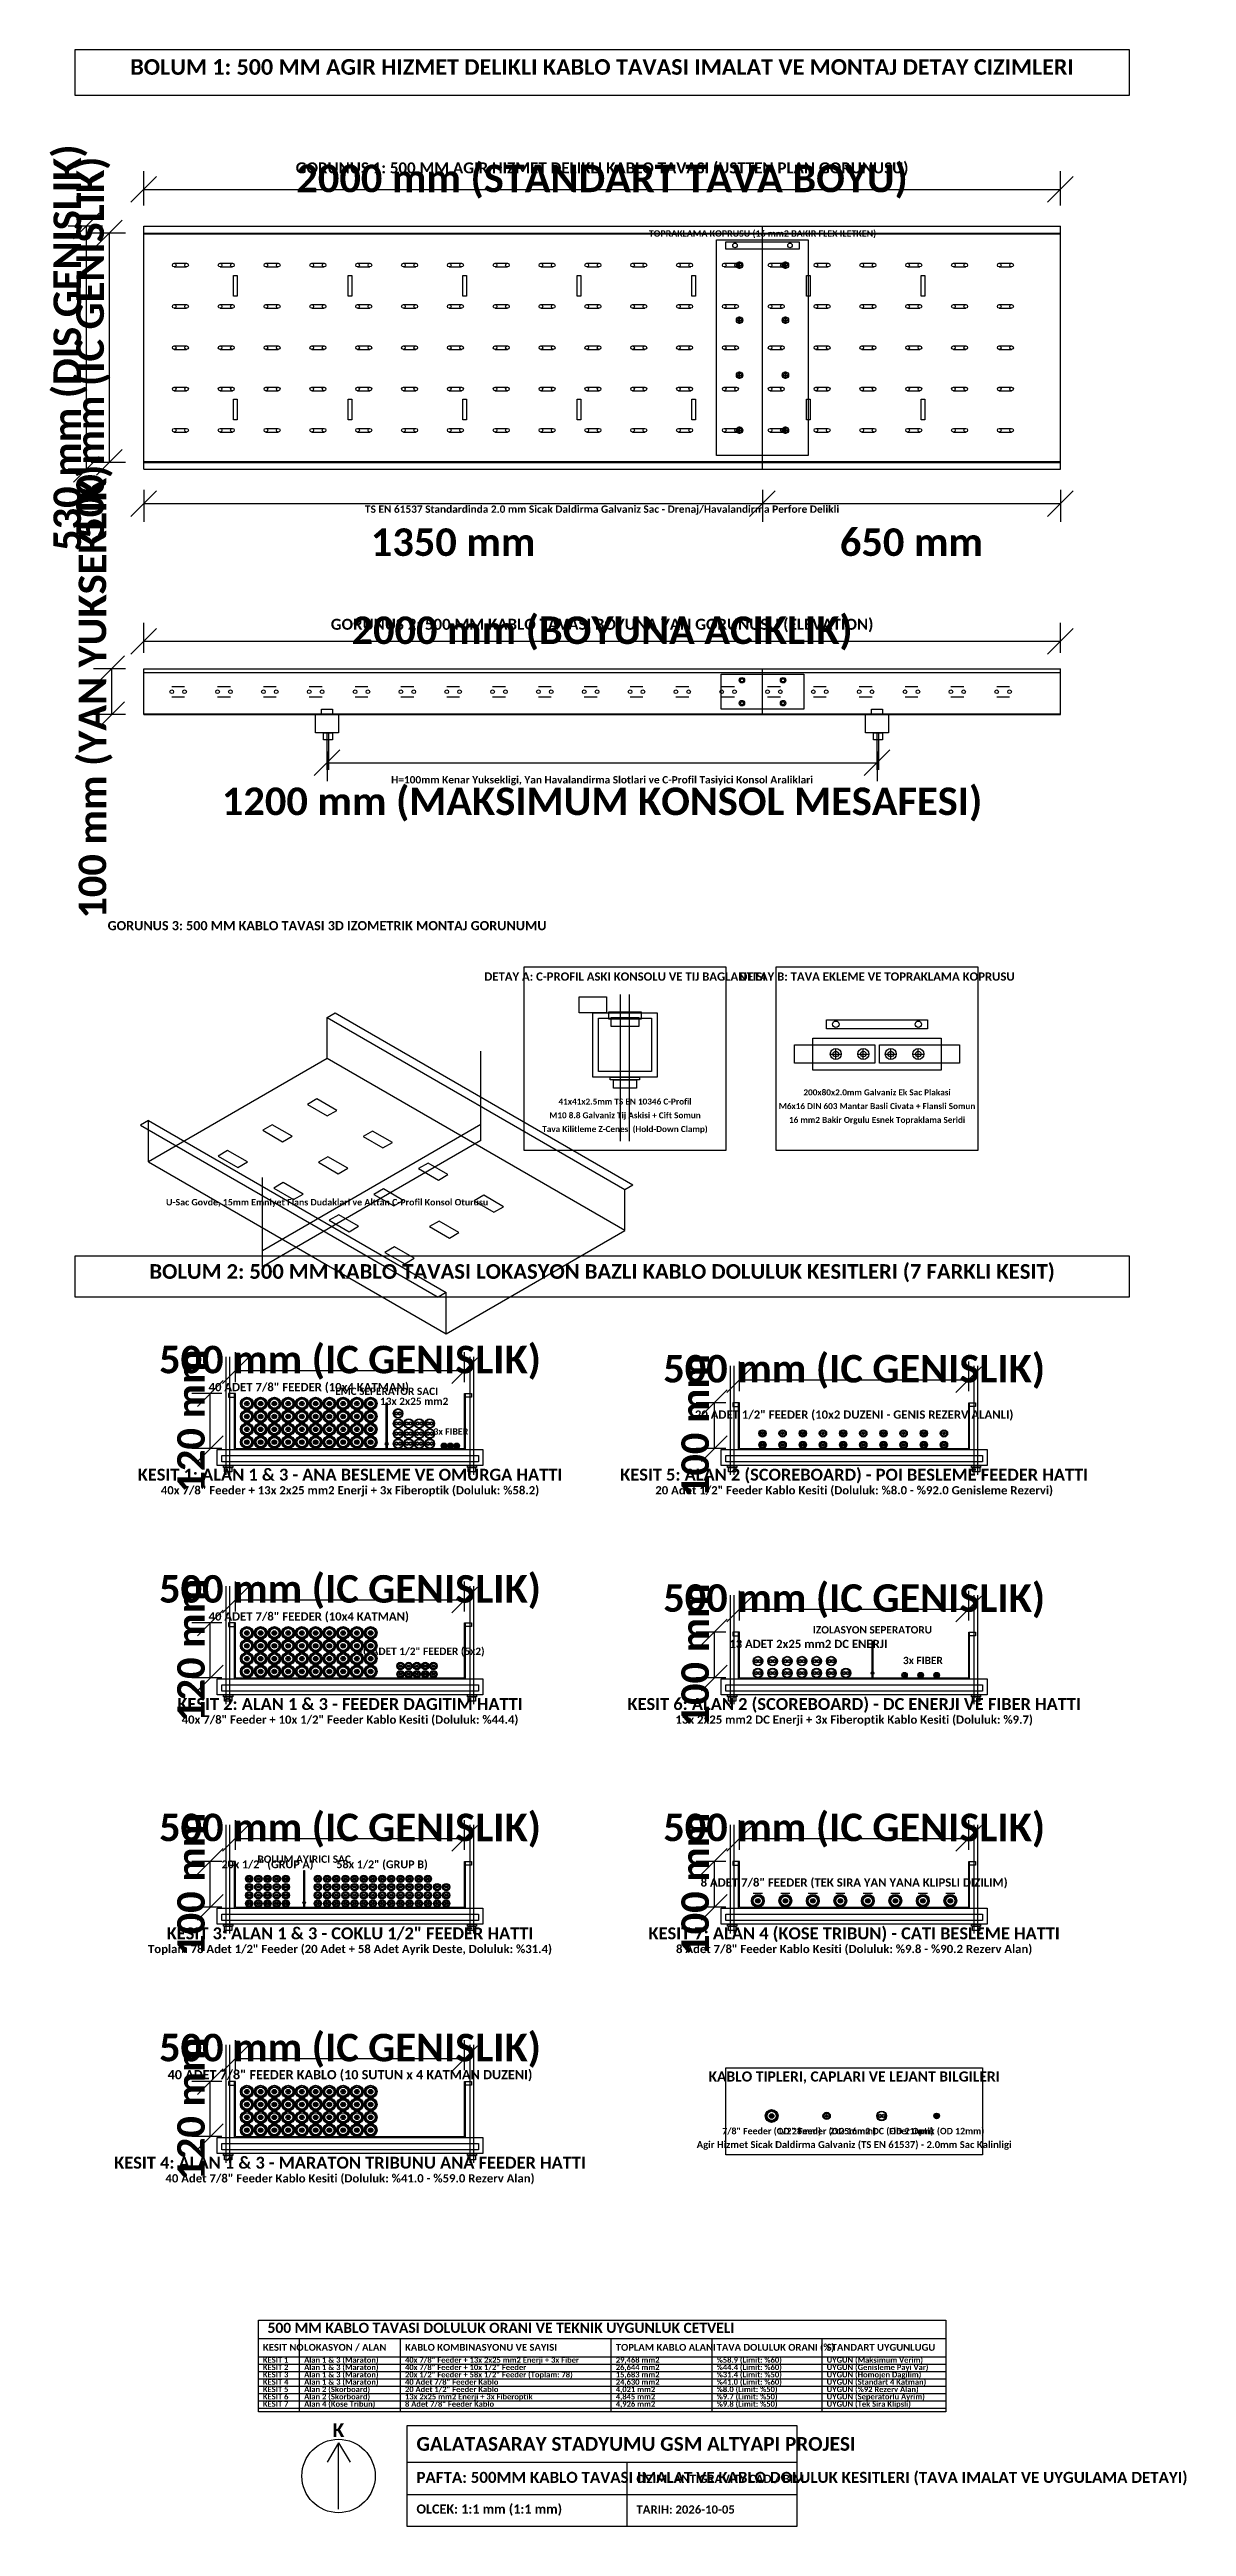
# Model space of a CAD drawing. Header units: millimetres. Extents: x -1206 to 1275, y -600 to 4800.
import ezdxf
from ezdxf.enums import TextEntityAlignment as Align

# ---------------------------------------------------------------- set-up
doc = ezdxf.new("R2010")
doc.units = ezdxf.units.MM
for name, color, linetype in [('KBL_ENERJI_2X25', 7, 'CONTINUOUS'), ('KBL_ETIKET_BAG', 7, 'CONTINUOUS'), ('KBL_FEEDER_1_2', 7, 'CONTINUOUS'), ('KBL_FEEDER_7_8', 7, 'CONTINUOUS'), ('KBL_FIBER_OPTIK', 7, 'CONTINUOUS'), ('METIN_BILGI', 7, 'CONTINUOUS'), ('OLCULER', 1, 'CONTINUOUS'), ('TAVA_ASKI_KONSOL', 7, 'CONTINUOUS'), ('TAVA_DETAY_DELIK', 7, 'CONTINUOUS'), ('TAVA_KONSOL', 7, 'CONTINUOUS'), ('TAVA_PROFILI', 7, 'CONTINUOUS'), ('TAVA_SEPERATOR', 7, 'CONTINUOUS')]:
    doc.layers.add(name, color=color, linetype=linetype)
doc.styles.get("Standard").update_dxf_attribs({"font": 'calibrib.ttf'})

msp = doc.modelspace()

# ---------------------------------------------------------------- texts
at = {"layer": 'METIN_BILGI'}
for s, height, p in [('BOLUM 1: 500 MM AGIR HIZMET DELIKLI KABLO TAVASI IMALAT VE MONTAJ DETAY CIZIMLERI', 34, (0, 4745)), ('GORUNUS 1: 500 MM AGIR HIZMET DELIKLI KABLO TAVASI (USTTEN PLAN GORUNUSU)', 24, (0, 4530)), ('TOPRAKLAMA KOPRUSU (16 mm2 BAKIR FLEX ILETKEN)', 14, (350, 4392)), ('TS EN 61537 Standardinda 2.0 mm Sicak Daldirma Galvaniz Sac - Drenaj/Havalandirma Perfore Delikli', 16, (0, 3790)), ('GORUNUS 2: 500 MM KABLO TAVASI BOYUNA YAN GORUNUSU (ELEVATION)', 24, (0, 3535)), ('H=100mm Kenar Yuksekligi, Yan Havalandirma Slotlari ve C-Profil Tasiyici Konsol Araliklari', 16, (0, 3200)), ('GORUNUS 3: 500 MM KABLO TAVASI 3D IZOMETRIK MONTAJ GORUNUMU', 20, (-600, 2880)), ('DETAY A: C-PROFIL ASKI KONSOLU VE TIJ BAGLANTISI', 18, (50, 2770)), ('DETAY B: TAVA EKLEME VE TOPRAKLAMA KOPRUSU', 18, (600, 2770)), ('M10 8.8 Galvaniz Tij Askisi + Cift Somun', 13, (50, 2470)), ('41x41x2.5mm TS EN 10346 C-Profil', 13, (50, 2500)), ('M6x16 DIN 603 Mantar Basli Civata + Flansli Somun', 13, (600, 2490)), ('200x80x2.0mm Galvaniz Ek Sac Plakasi', 13, (600, 2520)), ('Tava Kilitleme Z-Cenesi (Hold-Down Clamp)', 13, (50, 2440)), ('16 mm2 Bakir Orgulu Esnek Topraklama Seridi', 13, (600, 2460)), ('U-Sac Govde, 15mm Emniyet Flans Dudaklari ve Alttan C-Profil Konsol Oturusu', 14, (-600, 2280)), ('BOLUM 2: 500 MM KABLO TAVASI LOKASYON BAZLI KABLO DOLULUK KESITLERI (7 FARKLI KESIT)', 32, (0, 2120)), ('40 ADET 7/8" FEEDER (10x4 KATMAN)', 18, (-640, 1875)), ('13x 2x25 mm2', 16, (-410, 1845)), ('3x FIBER', 14, (-330, 1780)), ('20 ADET 1/2" FEEDER (10x2 DUZENI - GENIS REZERV ALANLI)', 18, (550, 1815)), ('KESIT 1: ALAN 1 & 3 - ANA BESLEME VE OMURGA HATTI', 26, (-550, 1680)), ('KESIT 5: ALAN 2 (SCOREBOARD) - POI BESLEME FEEDER HATTI', 26, (550, 1680)), ('40x 7/8" Feeder + 13x 2x25 mm2 Enerji + 3x Fiberoptik (Doluluk: %58.2)', 18, (-550, 1650)), ('20 Adet 1/2" Feeder Kablo Kesiti (Doluluk: %8.0 - %92.0 Genisleme Rezervi)', 18, (550, 1650)), ('40 ADET 7/8" FEEDER (10x4 KATMAN)', 18, (-640, 1375)), ('10 ADET 1/2" FEEDER (5x2)', 16, (-395, 1300)), ('13 ADET 2x25 mm2 DC ENERJI', 18, (450, 1315)), ('3x FIBER', 16, (700, 1280)), ('KESIT 2: ALAN 1 & 3 - FEEDER DAGITIM HATTI', 26, (-550, 1180)), ('KESIT 6: ALAN 2 (SCOREBOARD) - DC ENERJI VE FIBER HATTI', 26, (550, 1180)), ('40x 7/8" Feeder + 10x 1/2" Feeder Kablo Kesiti (Doluluk: %44.4)', 18, (-550, 1150)), ('13x 2x25 mm2 DC Enerji + 3x Fiberoptik Kablo Kesiti (Doluluk: %9.7)', 18, (550, 1150)), ('20x 1/2" (GRUP A)', 17, (-730, 835)), ('58x 1/2" (GRUP B)', 17, (-480, 835)), ('8 ADET 7/8" FEEDER (TEK SIRA YAN YANA KLIPSLI DIZILIM)', 18, (550, 795)), ('KESIT 3: ALAN 1 & 3 - COKLU 1/2" FEEDER HATTI', 26, (-550, 680)), ('KESIT 7: ALAN 4 (KOSE TRIBUN) - CATI BESLEME HATTI', 26, (550, 680)), ('Toplam 78 Adet 1/2" Feeder (20 Adet + 58 Adet Ayrik Deste, Doluluk: %31.4)', 18, (-550, 650)), ('8 Adet 7/8" Feeder Kablo Kesiti (Doluluk: %9.8 - %90.2 Rezerv Alan)', 18, (550, 650)), ('40 ADET 7/8" FEEDER KABLO (10 SUTUN x 4 KATMAN DUZENI)', 20, (-550, 375)), ('KABLO TIPLERI, CAPLARI VE LEJANT BILGILERI', 22, (550, 370)), ('7/8" Feeder (OD 28mm)', 14, (370, 255)), ('1/2" Feeder (OD 16mm)', 14, (490, 255)), ('2x25mm2 DC (OD 21mm)', 14, (610, 255)), ('Fiber Optik (OD 12mm)', 14, (730, 255)), ('Agir Hizmet Sicak Daldirma Galvaniz (TS EN 61537) - 2.0mm Sac Kalinligi', 15, (550, 225)), ('KESIT 4: ALAN 1 & 3 - MARATON TRIBUNU ANA FEEDER HATTI', 26, (-550, 180)), ('40 Adet 7/8" Feeder Kablo Kesiti (Doluluk: %41.0 - %59.0 Rezerv Alan)', 18, (-550, 150))]:
    msp.add_text(s, height=height, dxfattribs=at).set_placement(p, align=Align.CENTER)
for s, height, p in [('500 MM KABLO TAVASI DOLULUK ORANI VE TEKNIK UYGUNLUK CETVELI', 22, (-730, -178)), ('KESIT NO', 15, (-740, -217)), ('LOKASYON / ALAN', 15, (-650, -217)), ('KABLO KOMBINASYONU VE SAYISI', 15, (-430, -217)), ('TOPLAM KABLO ALANI', 15, (30, -217)), ('TAVA DOLULUK ORANI (%)', 15, (250, -217)), ('STANDART UYGUNLUGU', 15, (490, -217)), ('KESIT 1', 12, (-740, -243)), ('KESIT 2', 12, (-740, -259)), ('KESIT 3', 12, (-740, -275)), ('Alan 1 & 3 (Maraton)', 12, (-650, -243)), ('Alan 1 & 3 (Maraton)', 12, (-650, -259)), ('Alan 1 & 3 (Maraton)', 12, (-650, -275)), ('40x 7/8" Feeder + 13x 2x25 mm2 Enerji + 3x Fiber', 12, (-430, -243)), ('40x 7/8" Feeder + 10x 1/2" Feeder', 12, (-430, -259)), ('20x 1/2" Feeder + 58x 1/2" Feeder (Toplam: 78)', 12, (-430, -275)), ('29,468 mm2', 12, (30, -243)), ('26,644 mm2', 12, (30, -259)), ('15,683 mm2', 12, (30, -275)), ('%58.9 (Limit: %60)', 12, (250, -243)), ('%44.4 (Limit: %60)', 12, (250, -259)), ('%31.4 (Limit: %50)', 12, (250, -275)), ('UYGUN (Maksimum Verim)', 12, (490, -243)), ('UYGUN (Genisleme Payi Var)', 12, (490, -259)), ('UYGUN (Homojen Dagilim)', 12, (490, -275)), ('KESIT 4', 12, (-740, -291)), ('KESIT 5', 12, (-740, -307)), ('KESIT 6', 12, (-740, -323)), ('Alan 1 & 3 (Maraton)', 12, (-650, -291)), ('Alan 2 (Skorboard)', 12, (-650, -307)), ('Alan 2 (Skorboard)', 12, (-650, -323)), ('40 Adet 7/8" Feeder Kablo', 12, (-430, -291)), ('20 Adet 1/2" Feeder Kablo', 12, (-430, -307)), ('13x 2x25 mm2 Enerji + 3x Fiberoptik', 12, (-430, -323)), ('4,021 mm2', 12, (30, -307)), ('4,845 mm2', 12, (30, -323)), ('24,630 mm2', 12, (30, -291)), ('%41.0 (Limit: %60)', 12, (250, -291)), ('%8.0 (Limit: %50)', 12, (250, -307)), ('%9.7 (Limit: %50)', 12, (250, -323)), ('UYGUN (Standart 4 Katman)', 12, (490, -291)), ('UYGUN (%92 Rezerv Alan)', 12, (490, -307)), ('UYGUN (Seperatorlu Ayrim)', 12, (490, -323)), ('KESIT 7', 12, (-740, -339)), ('Alan 4 (Kose Tribun)', 12, (-650, -339)), ('8 Adet 7/8" Feeder Kablo', 12, (-430, -339)), ('4,926 mm2', 12, (30, -339)), ('%9.8 (Limit: %50)', 12, (250, -339)), ('UYGUN (Tek Sira Klipsli)', 12, (490, -339)), ('GALATASARAY STADYUMU GSM ALTYAPI PROJESI', 30, (-405, -435)), ('PAFTA: 500MM KABLO TAVASI IMALAT VE KABLO DOLULUK KESITLERI (TAVA IMALAT VE UYGULAMA DETAYI)', 24, (-405, -505)), ('CIZIM: ANTIGRAVITY CAD / BIM', 18, (75, -505)), ('OLCEK: 1:1 mm (1:1 mm)', 20, (-405, -572)), ('TARIH: 2026-10-05', 18, (75, -572))]:
    msp.add_text(s, height=height, dxfattribs=at).set_placement(p)
msp.add_text('K', height=30, dxfattribs=at).set_placement((-575, -390), align=Align.MIDDLE_CENTER)
at = {"layer": 'OLCULER'}
for s, p in [('530 mm (DIS GENISLIK)', (-1167, 4150)), ('500 mm (IC GENISLIK)', (-1117, 4150)), ('100 mm (YAN YUKSEKLIK)', (-1112, 3400)), ('120 mm', (-897, 1810)), ('100 mm', (203, 1800)), ('120 mm', (-897, 1310)), ('100 mm', (203, 1300)), ('100 mm', (-897, 800)), ('100 mm', (203, 800)), ('120 mm', (-897, 310))]:
    msp.add_text(s, height=60, rotation=90, dxfattribs=at).set_placement(p, align=Align.MIDDLE_CENTER)
for s, p in [('2000 mm (STANDART TAVA BOYU)', (0, 4519)), ('1350 mm', (-325, 3726)), ('650 mm', (675, 3726)), ('2000 mm (BOYUNA ACIKLIK)', (0, 3534)), ('1200 mm (MAKSIMUM KONSOL MESAFESI)', (0, 3161)), ('500 mm (IC GENISLIK)', (-550, 1944)), ('500 mm (IC GENISLIK)', (550, 1924)), ('500 mm (IC GENISLIK)', (-550, 1444)), ('500 mm (IC GENISLIK)', (550, 1424)), ('500 mm (IC GENISLIK)', (-550, 924)), ('500 mm (IC GENISLIK)', (550, 924)), ('500 mm (IC GENISLIK)', (-550, 444))]:
    msp.add_text(s, height=60, dxfattribs=at).set_placement(p, align=Align.MIDDLE_CENTER)
at = {"layer": 'TAVA_SEPERATOR'}
for s, p in [('EMC SEPERATOR SACI', (-470, 1862)), ('IZOLASYON SEPERATORU', (590, 1342)), ('BOLUM AYIRICI SAC', (-650, 842))]:
    msp.add_text(s, height=16, dxfattribs=at).set_placement(p, align=Align.BOTTOM_CENTER)

# ---------------------------------------------------------------- linework, layer by layer
at = {"layer": 'KBL_ENERJI_2X25'}
for centre, radius in [((-445, 1826.5), 10.5), ((-445, 1804.5), 10.5), ((-445, 1782.5), 10.5), ((-445, 1826.5), 9.45), ((-445, 1804.5), 9.45), ((-445, 1782.5), 9.45), ((-448.99, 1826.5), 3.78), ((-448.99, 1804.5), 3.78), ((-448.99, 1782.5), 3.78), ((-448.99, 1826.5), 2.65), ((-448.99, 1804.5), 2.65), ((-448.99, 1782.5), 2.65), ((-441.01, 1826.5), 3.78), ((-441.01, 1804.5), 3.78), ((-441.01, 1782.5), 3.78), ((-441.01, 1826.5), 2.65), ((-441.01, 1804.5), 2.65), ((-441.01, 1782.5), 2.65), ((-422, 1804.5), 10.5), ((-422, 1782.5), 10.5), ((-422, 1804.5), 9.45), ((-422, 1782.5), 9.45), ((-425.99, 1804.5), 3.78), ((-425.99, 1782.5), 3.78), ((-425.99, 1804.5), 2.65), ((-425.99, 1782.5), 2.65), ((-418.01, 1804.5), 3.78), ((-418.01, 1782.5), 3.78), ((-418.01, 1804.5), 2.65), ((-418.01, 1782.5), 2.65), ((-399, 1804.5), 10.5), ((-399, 1782.5), 10.5), ((-399, 1804.5), 9.45), ((-399, 1782.5), 9.45), ((-402.99, 1804.5), 3.78), ((-402.99, 1782.5), 3.78), ((-402.99, 1804.5), 2.65), ((-402.99, 1782.5), 2.65), ((-395.01, 1804.5), 3.78), ((-395.01, 1782.5), 3.78), ((-395.01, 1804.5), 2.65), ((-395.01, 1782.5), 2.65), ((-376, 1804.5), 10.5), ((-376, 1782.5), 10.5), ((-376, 1804.5), 9.45), ((-376, 1782.5), 9.45), ((-379.99, 1804.5), 3.78), ((-379.99, 1782.5), 3.78), ((-379.99, 1804.5), 2.65), ((-379.99, 1782.5), 2.65), ((-372.01, 1804.5), 3.78), ((-372.01, 1782.5), 3.78), ((-372.01, 1804.5), 2.65), ((-372.01, 1782.5), 2.65), ((-445, 1760.5), 10.5), ((-445, 1760.5), 9.45), ((-448.99, 1760.5), 3.78), ((-448.99, 1760.5), 2.65), ((-441.01, 1760.5), 3.78), ((-441.01, 1760.5), 2.65), ((-422, 1760.5), 10.5), ((-422, 1760.5), 9.45), ((-425.99, 1760.5), 3.78), ((-425.99, 1760.5), 2.65), ((-418.01, 1760.5), 3.78), ((-418.01, 1760.5), 2.65), ((-399, 1760.5), 10.5), ((-399, 1760.5), 9.45), ((-402.99, 1760.5), 3.78), ((-402.99, 1760.5), 2.65), ((-395.01, 1760.5), 3.78), ((-395.01, 1760.5), 2.65), ((-376, 1760.5), 10.5), ((-376, 1760.5), 9.45), ((-379.99, 1760.5), 3.78), ((-379.99, 1760.5), 2.65), ((-372.01, 1760.5), 3.78), ((-372.01, 1760.5), 2.65), ((340, 1286.5), 10.5), ((372, 1286.5), 10.5), ((404, 1286.5), 10.5), ((436, 1286.5), 10.5), ((468, 1286.5), 10.5), ((500, 1286.5), 10.5), ((340, 1260.5), 10.5), ((340, 1286.5), 9.45), ((340, 1260.5), 9.45), ((336.01, 1286.5), 3.78), ((336.01, 1260.5), 3.78), ((336.01, 1286.5), 2.65), ((336.01, 1260.5), 2.65), ((343.99, 1286.5), 3.78), ((343.99, 1260.5), 3.78), ((343.99, 1286.5), 2.65), ((343.99, 1260.5), 2.65), ((372, 1260.5), 10.5), ((372, 1286.5), 9.45), ((372, 1260.5), 9.45), ((368.01, 1286.5), 3.78), ((368.01, 1260.5), 3.78), ((368.01, 1286.5), 2.65), ((368.01, 1260.5), 2.65), ((375.99, 1286.5), 3.78), ((375.99, 1260.5), 3.78), ((375.99, 1286.5), 2.65), ((375.99, 1260.5), 2.65), ((404, 1260.5), 10.5), ((404, 1286.5), 9.45), ((404, 1260.5), 9.45), ((400.01, 1286.5), 3.78), ((400.01, 1260.5), 3.78), ((400.01, 1286.5), 2.65), ((400.01, 1260.5), 2.65), ((407.99, 1286.5), 3.78), ((407.99, 1260.5), 3.78), ((407.99, 1286.5), 2.65), ((407.99, 1260.5), 2.65), ((436, 1260.5), 10.5), ((436, 1286.5), 9.45), ((436, 1260.5), 9.45), ((432.01, 1286.5), 3.78), ((432.01, 1260.5), 3.78), ((432.01, 1286.5), 2.65), ((432.01, 1260.5), 2.65), ((439.99, 1286.5), 3.78), ((439.99, 1260.5), 3.78), ((439.99, 1286.5), 2.65), ((439.99, 1260.5), 2.65), ((468, 1260.5), 10.5), ((468, 1286.5), 9.45), ((468, 1260.5), 9.45), ((464.01, 1286.5), 3.78), ((464.01, 1260.5), 3.78), ((464.01, 1286.5), 2.65), ((464.01, 1260.5), 2.65), ((471.99, 1286.5), 3.78), ((471.99, 1260.5), 3.78), ((471.99, 1286.5), 2.65), ((471.99, 1260.5), 2.65), ((500, 1260.5), 10.5), ((500, 1286.5), 9.45), ((500, 1260.5), 9.45), ((496.01, 1286.5), 3.78), ((496.01, 1260.5), 3.78), ((496.01, 1286.5), 2.65), ((496.01, 1260.5), 2.65), ((503.99, 1286.5), 3.78), ((503.99, 1260.5), 3.78), ((503.99, 1286.5), 2.65), ((503.99, 1260.5), 2.65), ((532, 1260.5), 10.5), ((532, 1260.5), 9.45), ((528.01, 1260.5), 3.78), ((528.01, 1260.5), 2.65), ((535.99, 1260.5), 3.78), ((535.99, 1260.5), 2.65), ((610, 295), 10.5), ((610, 295), 9.45), ((606.01, 295), 3.78), ((606.01, 295), 2.65), ((613.99, 295), 3.78), ((613.99, 295), 2.65)]:
    msp.add_circle(centre, radius, dxfattribs=at)
at = {"layer": 'KBL_ETIKET_BAG'}
for p, q in [((330, 781), (350, 781)), ((390, 781), (410, 781)), ((450, 781), (470, 781)), ((510, 781), (530, 781)), ((570, 781), (590, 781)), ((630, 781), (650, 781)), ((690, 781), (710, 781)), ((750, 781), (770, 781))]:
    msp.add_line(p, q, dxfattribs=at)
for points in [[(270, 4365), (270, 4381), (430, 4381), (430, 4365)], [(490, 2665), (490, 2685), (710, 2685), (710, 2665)]]:
    msp.add_lwpolyline(points, close=True, dxfattribs=at)
for centre, radius in [((290, 4373), 5), ((410, 4373), 5), ((510, 2675), 7), ((690, 2675), 7)]:
    msp.add_circle(centre, radius, dxfattribs=at)
at = {"layer": 'KBL_FEEDER_1_2'}
for p, q in [((348, 1783), (352, 1783)), ((350, 1781), (350, 1785)), ((392, 1783), (396, 1783)), ((394, 1781), (394, 1785)), ((436, 1783), (440, 1783)), ((438, 1781), (438, 1785)), ((480, 1783), (484, 1783)), ((482, 1781), (482, 1785)), ((524, 1783), (528, 1783)), ((526, 1781), (526, 1785)), ((568, 1783), (572, 1783)), ((570, 1781), (570, 1785)), ((612, 1783), (616, 1783)), ((614, 1781), (614, 1785)), ((656, 1783), (660, 1783)), ((658, 1781), (658, 1785)), ((700, 1783), (704, 1783)), ((702, 1781), (702, 1785)), ((744, 1783), (748, 1783)), ((746, 1781), (746, 1785)), ((348, 1758), (352, 1758)), ((350, 1756), (350, 1760)), ((392, 1758), (396, 1758)), ((394, 1756), (394, 1760)), ((436, 1758), (440, 1758)), ((438, 1756), (438, 1760)), ((480, 1758), (484, 1758)), ((482, 1756), (482, 1760)), ((524, 1758), (528, 1758)), ((526, 1756), (526, 1760)), ((568, 1758), (572, 1758)), ((570, 1756), (570, 1760)), ((612, 1758), (616, 1758)), ((614, 1756), (614, 1760)), ((656, 1758), (660, 1758)), ((658, 1756), (658, 1760)), ((700, 1758), (704, 1758)), ((702, 1756), (702, 1760)), ((744, 1758), (748, 1758)), ((746, 1756), (746, 1760)), ((-442, 1276), (-438, 1276)), ((-442, 1258), (-438, 1258)), ((-440, 1274), (-440, 1278)), ((-440, 1256), (-440, 1260)), ((-424, 1276), (-420, 1276)), ((-424, 1258), (-420, 1258)), ((-422, 1274), (-422, 1278)), ((-422, 1256), (-422, 1260)), ((-406, 1276), (-402, 1276)), ((-406, 1258), (-402, 1258)), ((-404, 1274), (-404, 1278)), ((-404, 1256), (-404, 1260)), ((-388, 1276), (-384, 1276)), ((-388, 1258), (-384, 1258)), ((-386, 1274), (-386, 1278)), ((-386, 1256), (-386, 1260)), ((-370, 1276), (-366, 1276)), ((-370, 1258), (-366, 1258)), ((-368, 1274), (-368, 1278)), ((-368, 1256), (-368, 1260)), ((-772, 812), (-768, 812)), ((-770, 810), (-770, 814)), ((-752, 812), (-748, 812)), ((-750, 810), (-750, 814)), ((-732, 812), (-728, 812)), ((-730, 810), (-730, 814)), ((-712, 812), (-708, 812)), ((-710, 810), (-710, 814)), ((-692, 812), (-688, 812)), ((-690, 810), (-690, 814)), ((-622, 812), (-618, 812)), ((-620, 810), (-620, 814)), ((-602, 812), (-598, 812)), ((-600, 810), (-600, 814)), ((-582, 812), (-578, 812)), ((-580, 810), (-580, 814)), ((-562, 812), (-558, 812)), ((-560, 810), (-560, 814)), ((-542, 812), (-538, 812)), ((-540, 810), (-540, 814)), ((-522, 812), (-518, 812)), ((-520, 810), (-520, 814)), ((-502, 812), (-498, 812)), ((-500, 810), (-500, 814)), ((-482, 812), (-478, 812)), ((-480, 810), (-480, 814)), ((-462, 812), (-458, 812)), ((-460, 810), (-460, 814)), ((-442, 812), (-438, 812)), ((-440, 810), (-440, 814)), ((-422, 812), (-418, 812)), ((-420, 810), (-420, 814)), ((-402, 812), (-398, 812)), ((-400, 810), (-400, 814)), ((-382, 812), (-378, 812)), ((-380, 810), (-380, 814)), ((-772, 794), (-768, 794)), ((-772, 776), (-768, 776)), ((-772, 758), (-768, 758)), ((-770, 792), (-770, 796)), ((-770, 774), (-770, 778)), ((-770, 756), (-770, 760)), ((-752, 794), (-748, 794)), ((-752, 776), (-748, 776)), ((-752, 758), (-748, 758)), ((-750, 792), (-750, 796)), ((-750, 774), (-750, 778)), ((-750, 756), (-750, 760)), ((-732, 794), (-728, 794)), ((-732, 776), (-728, 776)), ((-732, 758), (-728, 758)), ((-730, 792), (-730, 796)), ((-730, 774), (-730, 778)), ((-730, 756), (-730, 760)), ((-712, 794), (-708, 794)), ((-712, 776), (-708, 776)), ((-712, 758), (-708, 758)), ((-710, 792), (-710, 796)), ((-710, 774), (-710, 778)), ((-710, 756), (-710, 760)), ((-692, 794), (-688, 794)), ((-692, 776), (-688, 776)), ((-692, 758), (-688, 758)), ((-690, 792), (-690, 796)), ((-690, 774), (-690, 778)), ((-690, 756), (-690, 760)), ((-622, 794), (-618, 794)), ((-622, 776), (-618, 776)), ((-622, 758), (-618, 758)), ((-620, 792), (-620, 796)), ((-620, 774), (-620, 778)), ((-620, 756), (-620, 760)), ((-602, 794), (-598, 794)), ((-602, 776), (-598, 776)), ((-602, 758), (-598, 758)), ((-600, 792), (-600, 796)), ((-600, 774), (-600, 778)), ((-600, 756), (-600, 760)), ((-582, 794), (-578, 794)), ((-582, 776), (-578, 776)), ((-582, 758), (-578, 758)), ((-580, 792), (-580, 796)), ((-580, 774), (-580, 778)), ((-580, 756), (-580, 760)), ((-562, 794), (-558, 794)), ((-562, 776), (-558, 776)), ((-562, 758), (-558, 758)), ((-560, 792), (-560, 796)), ((-560, 774), (-560, 778)), ((-560, 756), (-560, 760)), ((-542, 794), (-538, 794)), ((-542, 776), (-538, 776)), ((-542, 758), (-538, 758)), ((-540, 792), (-540, 796)), ((-540, 774), (-540, 778)), ((-540, 756), (-540, 760)), ((-522, 794), (-518, 794)), ((-522, 776), (-518, 776)), ((-522, 758), (-518, 758)), ((-520, 792), (-520, 796)), ((-520, 774), (-520, 778)), ((-520, 756), (-520, 760)), ((-502, 794), (-498, 794)), ((-502, 776), (-498, 776)), ((-502, 758), (-498, 758)), ((-500, 792), (-500, 796)), ((-500, 774), (-500, 778)), ((-500, 756), (-500, 760)), ((-482, 794), (-478, 794)), ((-482, 776), (-478, 776)), ((-482, 758), (-478, 758)), ((-480, 792), (-480, 796)), ((-480, 774), (-480, 778)), ((-480, 756), (-480, 760)), ((-462, 794), (-458, 794)), ((-462, 776), (-458, 776)), ((-462, 758), (-458, 758)), ((-460, 792), (-460, 796)), ((-460, 774), (-460, 778)), ((-460, 756), (-460, 760)), ((-442, 794), (-438, 794)), ((-442, 776), (-438, 776)), ((-442, 758), (-438, 758)), ((-440, 792), (-440, 796)), ((-440, 774), (-440, 778)), ((-440, 756), (-440, 760)), ((-422, 794), (-418, 794)), ((-422, 776), (-418, 776)), ((-422, 758), (-418, 758)), ((-420, 792), (-420, 796)), ((-420, 774), (-420, 778)), ((-420, 756), (-420, 760)), ((-402, 794), (-398, 794)), ((-402, 776), (-398, 776)), ((-402, 758), (-398, 758)), ((-400, 792), (-400, 796)), ((-400, 774), (-400, 778)), ((-400, 756), (-400, 760)), ((-382, 794), (-378, 794)), ((-382, 776), (-378, 776)), ((-382, 758), (-378, 758)), ((-380, 792), (-380, 796)), ((-380, 774), (-380, 778)), ((-380, 756), (-380, 760)), ((-362, 794), (-358, 794)), ((-362, 776), (-358, 776)), ((-362, 758), (-358, 758)), ((-360, 792), (-360, 796)), ((-360, 774), (-360, 778)), ((-360, 756), (-360, 760)), ((-342, 794), (-338, 794)), ((-342, 776), (-338, 776)), ((-342, 758), (-338, 758)), ((-340, 792), (-340, 796)), ((-340, 774), (-340, 778)), ((-340, 756), (-340, 760)), ((488, 295), (492, 295)), ((490, 293), (490, 297))]:
    msp.add_line(p, q, dxfattribs=at)
for centre, radius in [((350, 1783), 8), ((350, 1783), 7.04), ((350, 1783), 5.76), ((350, 1783), 2.8), ((350, 1783), 1.76), ((394, 1783), 8), ((394, 1783), 7.04), ((394, 1783), 5.76), ((394, 1783), 2.8), ((394, 1783), 1.76), ((438, 1783), 8), ((438, 1783), 7.04), ((438, 1783), 5.76), ((438, 1783), 2.8), ((438, 1783), 1.76), ((482, 1783), 8), ((482, 1783), 7.04), ((482, 1783), 5.76), ((482, 1783), 2.8), ((482, 1783), 1.76), ((526, 1783), 8), ((526, 1783), 7.04), ((526, 1783), 5.76), ((526, 1783), 2.8), ((526, 1783), 1.76), ((570, 1783), 8), ((570, 1783), 7.04), ((570, 1783), 5.76), ((570, 1783), 2.8), ((570, 1783), 1.76), ((614, 1783), 8), ((614, 1783), 7.04), ((614, 1783), 5.76), ((614, 1783), 2.8), ((614, 1783), 1.76), ((658, 1783), 8), ((658, 1783), 7.04), ((658, 1783), 5.76), ((658, 1783), 2.8), ((658, 1783), 1.76), ((702, 1783), 8), ((702, 1783), 7.04), ((702, 1783), 5.76), ((702, 1783), 2.8), ((702, 1783), 1.76), ((746, 1783), 8), ((746, 1783), 7.04), ((746, 1783), 5.76), ((746, 1783), 2.8), ((746, 1783), 1.76), ((350, 1758), 8), ((350, 1758), 7.04), ((350, 1758), 5.76), ((350, 1758), 2.8), ((350, 1758), 1.76), ((394, 1758), 8), ((394, 1758), 7.04), ((394, 1758), 5.76), ((394, 1758), 2.8), ((394, 1758), 1.76), ((438, 1758), 8), ((438, 1758), 7.04), ((438, 1758), 5.76), ((438, 1758), 2.8), ((438, 1758), 1.76), ((482, 1758), 8), ((482, 1758), 7.04), ((482, 1758), 5.76), ((482, 1758), 2.8), ((482, 1758), 1.76), ((526, 1758), 8), ((526, 1758), 7.04), ((526, 1758), 5.76), ((526, 1758), 2.8), ((526, 1758), 1.76), ((570, 1758), 8), ((570, 1758), 7.04), ((570, 1758), 5.76), ((570, 1758), 2.8), ((570, 1758), 1.76), ((614, 1758), 8), ((614, 1758), 7.04), ((614, 1758), 5.76), ((614, 1758), 2.8), ((614, 1758), 1.76), ((658, 1758), 8), ((658, 1758), 7.04), ((658, 1758), 5.76), ((658, 1758), 2.8), ((658, 1758), 1.76), ((702, 1758), 8), ((702, 1758), 7.04), ((702, 1758), 5.76), ((702, 1758), 2.8), ((702, 1758), 1.76), ((746, 1758), 8), ((746, 1758), 7.04), ((746, 1758), 5.76), ((746, 1758), 2.8), ((746, 1758), 1.76), ((-440, 1276), 8), ((-440, 1258), 8), ((-440, 1276), 7.04), ((-440, 1258), 7.04), ((-440, 1276), 5.76), ((-440, 1258), 5.76), ((-440, 1276), 2.8), ((-440, 1258), 2.8), ((-440, 1276), 1.76), ((-440, 1258), 1.76), ((-422, 1276), 8), ((-422, 1258), 8), ((-422, 1276), 7.04), ((-422, 1258), 7.04), ((-422, 1276), 5.76), ((-422, 1258), 5.76), ((-422, 1276), 2.8), ((-422, 1258), 2.8), ((-422, 1276), 1.76), ((-422, 1258), 1.76), ((-404, 1276), 8), ((-404, 1258), 8), ((-404, 1276), 7.04), ((-404, 1258), 7.04), ((-404, 1276), 5.76), ((-404, 1258), 5.76), ((-404, 1276), 2.8), ((-404, 1258), 2.8), ((-404, 1276), 1.76), ((-404, 1258), 1.76), ((-386, 1276), 8), ((-386, 1258), 8), ((-386, 1276), 7.04), ((-386, 1258), 7.04), ((-386, 1276), 5.76), ((-386, 1258), 5.76), ((-386, 1276), 2.8), ((-386, 1258), 2.8), ((-386, 1276), 1.76), ((-386, 1258), 1.76), ((-368, 1276), 8), ((-368, 1258), 8), ((-368, 1276), 7.04), ((-368, 1258), 7.04), ((-368, 1276), 5.76), ((-368, 1258), 5.76), ((-368, 1276), 2.8), ((-368, 1258), 2.8), ((-368, 1276), 1.76), ((-368, 1258), 1.76), ((-770, 812), 8), ((-770, 812), 7.04), ((-770, 812), 5.76), ((-770, 812), 2.8), ((-770, 812), 1.76), ((-750, 812), 8), ((-750, 812), 7.04), ((-750, 812), 5.76), ((-750, 812), 2.8), ((-750, 812), 1.76), ((-730, 812), 8), ((-730, 812), 7.04), ((-730, 812), 5.76), ((-730, 812), 2.8), ((-730, 812), 1.76), ((-710, 812), 8), ((-710, 812), 7.04), ((-710, 812), 5.76), ((-710, 812), 2.8), ((-710, 812), 1.76), ((-690, 812), 8), ((-690, 812), 7.04), ((-690, 812), 5.76), ((-690, 812), 2.8), ((-690, 812), 1.76), ((-620, 812), 8), ((-620, 812), 7.04), ((-620, 812), 5.76), ((-620, 812), 2.8), ((-620, 812), 1.76), ((-600, 812), 8), ((-600, 812), 7.04), ((-600, 812), 5.76), ((-600, 812), 2.8), ((-600, 812), 1.76), ((-580, 812), 8), ((-580, 812), 7.04), ((-580, 812), 5.76), ((-580, 812), 2.8), ((-580, 812), 1.76), ((-560, 812), 8), ((-560, 812), 7.04), ((-560, 812), 5.76), ((-560, 812), 2.8), ((-560, 812), 1.76), ((-540, 812), 8), ((-540, 812), 7.04), ((-540, 812), 5.76), ((-540, 812), 2.8), ((-540, 812), 1.76), ((-520, 812), 8), ((-520, 812), 7.04), ((-520, 812), 5.76), ((-520, 812), 2.8), ((-520, 812), 1.76), ((-500, 812), 8), ((-500, 812), 7.04), ((-500, 812), 5.76), ((-500, 812), 2.8), ((-500, 812), 1.76), ((-480, 812), 8), ((-480, 812), 7.04), ((-480, 812), 5.76), ((-480, 812), 2.8), ((-480, 812), 1.76), ((-460, 812), 8), ((-460, 812), 7.04), ((-460, 812), 5.76), ((-460, 812), 2.8), ((-460, 812), 1.76), ((-440, 812), 8), ((-440, 812), 7.04), ((-440, 812), 5.76), ((-440, 812), 2.8), ((-440, 812), 1.76), ((-420, 812), 8), ((-420, 812), 7.04), ((-420, 812), 5.76), ((-420, 812), 2.8), ((-420, 812), 1.76), ((-400, 812), 8), ((-400, 812), 7.04), ((-400, 812), 5.76), ((-400, 812), 2.8), ((-400, 812), 1.76), ((-380, 812), 8), ((-380, 812), 7.04), ((-380, 812), 5.76), ((-380, 812), 2.8), ((-380, 812), 1.76), ((-770, 794), 8), ((-770, 776), 8), ((-770, 758), 8), ((-770, 794), 7.04), ((-770, 776), 7.04), ((-770, 758), 7.04), ((-770, 794), 5.76), ((-770, 776), 5.76), ((-770, 758), 5.76), ((-770, 794), 2.8), ((-770, 776), 2.8), ((-770, 758), 2.8), ((-770, 794), 1.76), ((-770, 776), 1.76), ((-770, 758), 1.76), ((-750, 794), 8), ((-750, 776), 8), ((-750, 758), 8), ((-750, 794), 7.04), ((-750, 776), 7.04), ((-750, 758), 7.04), ((-750, 794), 5.76), ((-750, 776), 5.76), ((-750, 758), 5.76), ((-750, 794), 2.8), ((-750, 776), 2.8), ((-750, 758), 2.8), ((-750, 794), 1.76), ((-750, 776), 1.76), ((-750, 758), 1.76), ((-730, 794), 8), ((-730, 776), 8), ((-730, 758), 8), ((-730, 794), 7.04), ((-730, 776), 7.04), ((-730, 758), 7.04), ((-730, 794), 5.76), ((-730, 776), 5.76), ((-730, 758), 5.76), ((-730, 794), 2.8), ((-730, 776), 2.8), ((-730, 758), 2.8), ((-730, 794), 1.76), ((-730, 776), 1.76), ((-730, 758), 1.76), ((-710, 794), 8), ((-710, 776), 8), ((-710, 758), 8), ((-710, 794), 7.04), ((-710, 776), 7.04), ((-710, 758), 7.04), ((-710, 794), 5.76), ((-710, 776), 5.76), ((-710, 758), 5.76), ((-710, 794), 2.8), ((-710, 776), 2.8), ((-710, 758), 2.8), ((-710, 794), 1.76), ((-710, 776), 1.76), ((-710, 758), 1.76), ((-690, 794), 8), ((-690, 776), 8), ((-690, 758), 8), ((-690, 794), 7.04), ((-690, 776), 7.04), ((-690, 758), 7.04), ((-690, 794), 5.76), ((-690, 776), 5.76), ((-690, 758), 5.76), ((-690, 794), 2.8), ((-690, 776), 2.8), ((-690, 758), 2.8), ((-690, 794), 1.76), ((-690, 776), 1.76), ((-690, 758), 1.76), ((-620, 794), 8), ((-620, 776), 8), ((-620, 758), 8), ((-620, 794), 7.04), ((-620, 776), 7.04), ((-620, 758), 7.04), ((-620, 794), 5.76), ((-620, 776), 5.76), ((-620, 758), 5.76), ((-620, 794), 2.8), ((-620, 776), 2.8), ((-620, 758), 2.8), ((-620, 794), 1.76), ((-620, 776), 1.76), ((-620, 758), 1.76), ((-600, 794), 8), ((-600, 776), 8), ((-600, 758), 8), ((-600, 794), 7.04), ((-600, 776), 7.04), ((-600, 758), 7.04), ((-600, 794), 5.76), ((-600, 776), 5.76), ((-600, 758), 5.76), ((-600, 794), 2.8), ((-600, 776), 2.8), ((-600, 758), 2.8), ((-600, 794), 1.76), ((-600, 776), 1.76), ((-600, 758), 1.76), ((-580, 794), 8), ((-580, 776), 8), ((-580, 758), 8), ((-580, 794), 7.04), ((-580, 776), 7.04), ((-580, 758), 7.04), ((-580, 794), 5.76), ((-580, 776), 5.76), ((-580, 758), 5.76), ((-580, 794), 2.8), ((-580, 776), 2.8), ((-580, 758), 2.8), ((-580, 794), 1.76), ((-580, 776), 1.76), ((-580, 758), 1.76), ((-560, 794), 8), ((-560, 776), 8), ((-560, 758), 8), ((-560, 794), 7.04), ((-560, 776), 7.04), ((-560, 758), 7.04), ((-560, 794), 5.76), ((-560, 776), 5.76), ((-560, 758), 5.76), ((-560, 794), 2.8), ((-560, 776), 2.8), ((-560, 758), 2.8), ((-560, 794), 1.76), ((-560, 776), 1.76), ((-560, 758), 1.76), ((-540, 794), 8), ((-540, 776), 8), ((-540, 758), 8), ((-540, 794), 7.04), ((-540, 776), 7.04), ((-540, 758), 7.04), ((-540, 794), 5.76), ((-540, 776), 5.76), ((-540, 758), 5.76), ((-540, 794), 2.8), ((-540, 776), 2.8), ((-540, 758), 2.8), ((-540, 794), 1.76), ((-540, 776), 1.76), ((-540, 758), 1.76), ((-520, 794), 8), ((-520, 776), 8), ((-520, 758), 8), ((-520, 794), 7.04), ((-520, 776), 7.04), ((-520, 758), 7.04), ((-520, 794), 5.76), ((-520, 776), 5.76), ((-520, 758), 5.76), ((-520, 794), 2.8), ((-520, 776), 2.8), ((-520, 758), 2.8), ((-520, 794), 1.76), ((-520, 776), 1.76), ((-520, 758), 1.76), ((-500, 794), 8), ((-500, 776), 8), ((-500, 758), 8), ((-500, 794), 7.04), ((-500, 776), 7.04), ((-500, 758), 7.04), ((-500, 794), 5.76), ((-500, 776), 5.76), ((-500, 758), 5.76), ((-500, 794), 2.8), ((-500, 776), 2.8), ((-500, 758), 2.8), ((-500, 794), 1.76), ((-500, 776), 1.76), ((-500, 758), 1.76), ((-480, 794), 8), ((-480, 776), 8), ((-480, 758), 8), ((-480, 794), 7.04), ((-480, 776), 7.04), ((-480, 758), 7.04), ((-480, 794), 5.76), ((-480, 776), 5.76), ((-480, 758), 5.76), ((-480, 794), 2.8), ((-480, 776), 2.8), ((-480, 758), 2.8), ((-480, 794), 1.76), ((-480, 776), 1.76), ((-480, 758), 1.76), ((-460, 794), 8), ((-460, 776), 8), ((-460, 758), 8), ((-460, 794), 7.04), ((-460, 776), 7.04), ((-460, 758), 7.04), ((-460, 794), 5.76), ((-460, 776), 5.76), ((-460, 758), 5.76), ((-460, 794), 2.8), ((-460, 776), 2.8), ((-460, 758), 2.8), ((-460, 794), 1.76), ((-460, 776), 1.76), ((-460, 758), 1.76), ((-440, 794), 8), ((-440, 776), 8), ((-440, 758), 8), ((-440, 794), 7.04), ((-440, 776), 7.04), ((-440, 758), 7.04), ((-440, 794), 5.76), ((-440, 776), 5.76), ((-440, 758), 5.76), ((-440, 794), 2.8), ((-440, 776), 2.8), ((-440, 758), 2.8), ((-440, 794), 1.76), ((-440, 776), 1.76), ((-440, 758), 1.76), ((-420, 794), 8), ((-420, 776), 8), ((-420, 758), 8), ((-420, 794), 7.04), ((-420, 776), 7.04), ((-420, 758), 7.04), ((-420, 794), 5.76), ((-420, 776), 5.76), ((-420, 758), 5.76), ((-420, 794), 2.8), ((-420, 776), 2.8), ((-420, 758), 2.8), ((-420, 794), 1.76), ((-420, 776), 1.76), ((-420, 758), 1.76), ((-400, 794), 8), ((-400, 776), 8), ((-400, 758), 8), ((-400, 794), 7.04), ((-400, 776), 7.04), ((-400, 758), 7.04), ((-400, 794), 5.76), ((-400, 776), 5.76), ((-400, 758), 5.76), ((-400, 794), 2.8), ((-400, 776), 2.8), ((-400, 758), 2.8), ((-400, 794), 1.76), ((-400, 776), 1.76), ((-400, 758), 1.76), ((-380, 794), 8), ((-380, 776), 8), ((-380, 758), 8), ((-380, 794), 7.04), ((-380, 776), 7.04), ((-380, 758), 7.04), ((-380, 794), 5.76), ((-380, 776), 5.76), ((-380, 758), 5.76), ((-380, 794), 2.8), ((-380, 776), 2.8), ((-380, 758), 2.8), ((-380, 794), 1.76), ((-380, 776), 1.76), ((-380, 758), 1.76), ((-360, 794), 8), ((-360, 776), 8), ((-360, 758), 8), ((-360, 794), 7.04), ((-360, 776), 7.04), ((-360, 758), 7.04), ((-360, 794), 5.76), ((-360, 776), 5.76), ((-360, 758), 5.76), ((-360, 794), 2.8), ((-360, 776), 2.8), ((-360, 758), 2.8), ((-360, 794), 1.76), ((-360, 776), 1.76), ((-360, 758), 1.76), ((-340, 794), 8), ((-340, 776), 8), ((-340, 758), 8), ((-340, 794), 7.04), ((-340, 776), 7.04), ((-340, 758), 7.04), ((-340, 794), 5.76), ((-340, 776), 5.76), ((-340, 758), 5.76), ((-340, 794), 2.8), ((-340, 776), 2.8), ((-340, 758), 2.8), ((-340, 794), 1.76), ((-340, 776), 1.76), ((-340, 758), 1.76), ((490, 295), 8), ((490, 295), 7.04), ((490, 295), 5.76), ((490, 295), 2.8), ((490, 295), 1.76)]:
    msp.add_circle(centre, radius, dxfattribs=at)
at = {"layer": 'KBL_FEEDER_7_8'}
for p, q in [((-778.5, 1848), (-771.5, 1848)), ((-775, 1844.5), (-775, 1851.5)), ((-748.5, 1848), (-741.5, 1848)), ((-745, 1844.5), (-745, 1851.5)), ((-718.5, 1848), (-711.5, 1848)), ((-715, 1844.5), (-715, 1851.5)), ((-688.5, 1848), (-681.5, 1848)), ((-685, 1844.5), (-685, 1851.5)), ((-658.5, 1848), (-651.5, 1848)), ((-655, 1844.5), (-655, 1851.5)), ((-628.5, 1848), (-621.5, 1848)), ((-625, 1844.5), (-625, 1851.5)), ((-598.5, 1848), (-591.5, 1848)), ((-595, 1844.5), (-595, 1851.5)), ((-568.5, 1848), (-561.5, 1848)), ((-565, 1844.5), (-565, 1851.5)), ((-538.5, 1848), (-531.5, 1848)), ((-535, 1844.5), (-535, 1851.5)), ((-508.5, 1848), (-501.5, 1848)), ((-505, 1844.5), (-505, 1851.5)), ((-778.5, 1820), (-771.5, 1820)), ((-778.5, 1792), (-771.5, 1792)), ((-775, 1816.5), (-775, 1823.5)), ((-775, 1788.5), (-775, 1795.5)), ((-748.5, 1820), (-741.5, 1820)), ((-748.5, 1792), (-741.5, 1792)), ((-745, 1816.5), (-745, 1823.5)), ((-745, 1788.5), (-745, 1795.5)), ((-718.5, 1820), (-711.5, 1820)), ((-718.5, 1792), (-711.5, 1792)), ((-715, 1816.5), (-715, 1823.5)), ((-715, 1788.5), (-715, 1795.5)), ((-688.5, 1820), (-681.5, 1820)), ((-688.5, 1792), (-681.5, 1792)), ((-685, 1816.5), (-685, 1823.5)), ((-685, 1788.5), (-685, 1795.5)), ((-658.5, 1820), (-651.5, 1820)), ((-658.5, 1792), (-651.5, 1792)), ((-655, 1816.5), (-655, 1823.5)), ((-655, 1788.5), (-655, 1795.5)), ((-628.5, 1820), (-621.5, 1820)), ((-628.5, 1792), (-621.5, 1792)), ((-625, 1816.5), (-625, 1823.5)), ((-625, 1788.5), (-625, 1795.5)), ((-598.5, 1820), (-591.5, 1820)), ((-598.5, 1792), (-591.5, 1792)), ((-595, 1816.5), (-595, 1823.5)), ((-595, 1788.5), (-595, 1795.5)), ((-568.5, 1820), (-561.5, 1820)), ((-568.5, 1792), (-561.5, 1792)), ((-565, 1816.5), (-565, 1823.5)), ((-565, 1788.5), (-565, 1795.5)), ((-538.5, 1820), (-531.5, 1820)), ((-538.5, 1792), (-531.5, 1792)), ((-535, 1816.5), (-535, 1823.5)), ((-535, 1788.5), (-535, 1795.5)), ((-508.5, 1820), (-501.5, 1820)), ((-508.5, 1792), (-501.5, 1792)), ((-505, 1816.5), (-505, 1823.5)), ((-505, 1788.5), (-505, 1795.5)), ((-778.5, 1764), (-771.5, 1764)), ((-775, 1760.5), (-775, 1767.5)), ((-748.5, 1764), (-741.5, 1764)), ((-745, 1760.5), (-745, 1767.5)), ((-718.5, 1764), (-711.5, 1764)), ((-715, 1760.5), (-715, 1767.5)), ((-688.5, 1764), (-681.5, 1764)), ((-685, 1760.5), (-685, 1767.5)), ((-658.5, 1764), (-651.5, 1764)), ((-655, 1760.5), (-655, 1767.5)), ((-628.5, 1764), (-621.5, 1764)), ((-625, 1760.5), (-625, 1767.5)), ((-598.5, 1764), (-591.5, 1764)), ((-595, 1760.5), (-595, 1767.5)), ((-568.5, 1764), (-561.5, 1764)), ((-565, 1760.5), (-565, 1767.5)), ((-538.5, 1764), (-531.5, 1764)), ((-535, 1760.5), (-535, 1767.5)), ((-508.5, 1764), (-501.5, 1764)), ((-505, 1760.5), (-505, 1767.5)), ((-775, 1344.5), (-775, 1351.5)), ((-745, 1344.5), (-745, 1351.5)), ((-715, 1344.5), (-715, 1351.5)), ((-685, 1344.5), (-685, 1351.5)), ((-655, 1344.5), (-655, 1351.5)), ((-625, 1344.5), (-625, 1351.5)), ((-595, 1344.5), (-595, 1351.5)), ((-565, 1344.5), (-565, 1351.5)), ((-535, 1344.5), (-535, 1351.5)), ((-505, 1344.5), (-505, 1351.5)), ((-778.5, 1348), (-771.5, 1348)), ((-778.5, 1320), (-771.5, 1320)), ((-775, 1316.5), (-775, 1323.5)), ((-748.5, 1348), (-741.5, 1348)), ((-748.5, 1320), (-741.5, 1320)), ((-745, 1316.5), (-745, 1323.5)), ((-718.5, 1348), (-711.5, 1348)), ((-718.5, 1320), (-711.5, 1320)), ((-715, 1316.5), (-715, 1323.5)), ((-688.5, 1348), (-681.5, 1348)), ((-688.5, 1320), (-681.5, 1320)), ((-685, 1316.5), (-685, 1323.5)), ((-658.5, 1348), (-651.5, 1348)), ((-658.5, 1320), (-651.5, 1320)), ((-655, 1316.5), (-655, 1323.5)), ((-628.5, 1348), (-621.5, 1348)), ((-628.5, 1320), (-621.5, 1320)), ((-625, 1316.5), (-625, 1323.5)), ((-598.5, 1348), (-591.5, 1348)), ((-598.5, 1320), (-591.5, 1320)), ((-595, 1316.5), (-595, 1323.5)), ((-568.5, 1348), (-561.5, 1348)), ((-568.5, 1320), (-561.5, 1320)), ((-565, 1316.5), (-565, 1323.5)), ((-538.5, 1348), (-531.5, 1348)), ((-538.5, 1320), (-531.5, 1320)), ((-535, 1316.5), (-535, 1323.5)), ((-508.5, 1348), (-501.5, 1348)), ((-508.5, 1320), (-501.5, 1320)), ((-505, 1316.5), (-505, 1323.5)), ((-778.5, 1292), (-771.5, 1292)), ((-778.5, 1264), (-771.5, 1264)), ((-775, 1288.5), (-775, 1295.5)), ((-775, 1260.5), (-775, 1267.5)), ((-748.5, 1292), (-741.5, 1292)), ((-748.5, 1264), (-741.5, 1264)), ((-745, 1288.5), (-745, 1295.5)), ((-745, 1260.5), (-745, 1267.5)), ((-718.5, 1292), (-711.5, 1292)), ((-718.5, 1264), (-711.5, 1264)), ((-715, 1288.5), (-715, 1295.5)), ((-715, 1260.5), (-715, 1267.5)), ((-688.5, 1292), (-681.5, 1292)), ((-688.5, 1264), (-681.5, 1264)), ((-685, 1288.5), (-685, 1295.5)), ((-685, 1260.5), (-685, 1267.5)), ((-658.5, 1292), (-651.5, 1292)), ((-658.5, 1264), (-651.5, 1264)), ((-655, 1288.5), (-655, 1295.5)), ((-655, 1260.5), (-655, 1267.5)), ((-628.5, 1292), (-621.5, 1292)), ((-628.5, 1264), (-621.5, 1264)), ((-625, 1288.5), (-625, 1295.5)), ((-625, 1260.5), (-625, 1267.5)), ((-598.5, 1292), (-591.5, 1292)), ((-598.5, 1264), (-591.5, 1264)), ((-595, 1288.5), (-595, 1295.5)), ((-595, 1260.5), (-595, 1267.5)), ((-568.5, 1292), (-561.5, 1292)), ((-568.5, 1264), (-561.5, 1264)), ((-565, 1288.5), (-565, 1295.5)), ((-565, 1260.5), (-565, 1267.5)), ((-538.5, 1292), (-531.5, 1292)), ((-538.5, 1264), (-531.5, 1264)), ((-535, 1288.5), (-535, 1295.5)), ((-535, 1260.5), (-535, 1267.5)), ((-508.5, 1292), (-501.5, 1292)), ((-508.5, 1264), (-501.5, 1264)), ((-505, 1288.5), (-505, 1295.5)), ((-505, 1260.5), (-505, 1267.5)), ((336.5, 764), (343.5, 764)), ((340, 760.5), (340, 767.5)), ((396.5, 764), (403.5, 764)), ((400, 760.5), (400, 767.5)), ((456.5, 764), (463.5, 764)), ((460, 760.5), (460, 767.5)), ((516.5, 764), (523.5, 764)), ((520, 760.5), (520, 767.5)), ((576.5, 764), (583.5, 764)), ((580, 760.5), (580, 767.5)), ((636.5, 764), (643.5, 764)), ((640, 760.5), (640, 767.5)), ((696.5, 764), (703.5, 764)), ((700, 760.5), (700, 767.5)), ((756.5, 764), (763.5, 764)), ((760, 760.5), (760, 767.5)), ((-778.5, 348), (-771.5, 348)), ((-775, 344.5), (-775, 351.5)), ((-748.5, 348), (-741.5, 348)), ((-745, 344.5), (-745, 351.5)), ((-718.5, 348), (-711.5, 348)), ((-715, 344.5), (-715, 351.5)), ((-688.5, 348), (-681.5, 348)), ((-685, 344.5), (-685, 351.5)), ((-658.5, 348), (-651.5, 348)), ((-655, 344.5), (-655, 351.5)), ((-628.5, 348), (-621.5, 348)), ((-625, 344.5), (-625, 351.5)), ((-598.5, 348), (-591.5, 348)), ((-595, 344.5), (-595, 351.5)), ((-568.5, 348), (-561.5, 348)), ((-565, 344.5), (-565, 351.5)), ((-538.5, 348), (-531.5, 348)), ((-535, 344.5), (-535, 351.5)), ((-508.5, 348), (-501.5, 348)), ((-505, 344.5), (-505, 351.5)), ((-778.5, 320), (-771.5, 320)), ((-778.5, 292), (-771.5, 292)), ((-775, 316.5), (-775, 323.5)), ((-775, 288.5), (-775, 295.5)), ((-748.5, 320), (-741.5, 320)), ((-748.5, 292), (-741.5, 292)), ((-745, 316.5), (-745, 323.5)), ((-745, 288.5), (-745, 295.5)), ((-718.5, 320), (-711.5, 320)), ((-718.5, 292), (-711.5, 292)), ((-715, 316.5), (-715, 323.5)), ((-715, 288.5), (-715, 295.5)), ((-688.5, 320), (-681.5, 320)), ((-688.5, 292), (-681.5, 292)), ((-685, 316.5), (-685, 323.5)), ((-685, 288.5), (-685, 295.5)), ((-658.5, 320), (-651.5, 320)), ((-658.5, 292), (-651.5, 292)), ((-655, 316.5), (-655, 323.5)), ((-655, 288.5), (-655, 295.5)), ((-628.5, 320), (-621.5, 320)), ((-628.5, 292), (-621.5, 292)), ((-625, 316.5), (-625, 323.5)), ((-625, 288.5), (-625, 295.5)), ((-598.5, 320), (-591.5, 320)), ((-598.5, 292), (-591.5, 292)), ((-595, 316.5), (-595, 323.5)), ((-595, 288.5), (-595, 295.5)), ((-568.5, 320), (-561.5, 320)), ((-568.5, 292), (-561.5, 292)), ((-565, 316.5), (-565, 323.5)), ((-565, 288.5), (-565, 295.5)), ((-538.5, 320), (-531.5, 320)), ((-538.5, 292), (-531.5, 292)), ((-535, 316.5), (-535, 323.5)), ((-535, 288.5), (-535, 295.5)), ((-508.5, 320), (-501.5, 320)), ((-508.5, 292), (-501.5, 292)), ((-505, 316.5), (-505, 323.5)), ((-505, 288.5), (-505, 295.5)), ((366.5, 295), (373.5, 295)), ((370, 291.5), (370, 298.5)), ((-778.5, 264), (-771.5, 264)), ((-775, 260.5), (-775, 267.5)), ((-748.5, 264), (-741.5, 264)), ((-745, 260.5), (-745, 267.5)), ((-718.5, 264), (-711.5, 264)), ((-715, 260.5), (-715, 267.5)), ((-688.5, 264), (-681.5, 264)), ((-685, 260.5), (-685, 267.5)), ((-658.5, 264), (-651.5, 264)), ((-655, 260.5), (-655, 267.5)), ((-628.5, 264), (-621.5, 264)), ((-625, 260.5), (-625, 267.5)), ((-598.5, 264), (-591.5, 264)), ((-595, 260.5), (-595, 267.5)), ((-568.5, 264), (-561.5, 264)), ((-565, 260.5), (-565, 267.5)), ((-538.5, 264), (-531.5, 264)), ((-535, 260.5), (-535, 267.5)), ((-508.5, 264), (-501.5, 264)), ((-505, 260.5), (-505, 267.5))]:
    msp.add_line(p, q, dxfattribs=at)
for centre, radius in [((-775, 1848), 14), ((-775, 1848), 12.32), ((-775, 1848), 10.08), ((-775, 1848), 4.9), ((-775, 1848), 3.08), ((-745, 1848), 14), ((-745, 1848), 12.32), ((-745, 1848), 10.08), ((-745, 1848), 4.9), ((-745, 1848), 3.08), ((-715, 1848), 14), ((-715, 1848), 12.32), ((-715, 1848), 10.08), ((-715, 1848), 4.9), ((-715, 1848), 3.08), ((-685, 1848), 14), ((-685, 1848), 12.32), ((-685, 1848), 10.08), ((-685, 1848), 4.9), ((-685, 1848), 3.08), ((-655, 1848), 14), ((-655, 1848), 12.32), ((-655, 1848), 10.08), ((-655, 1848), 4.9), ((-655, 1848), 3.08), ((-625, 1848), 14), ((-625, 1848), 12.32), ((-625, 1848), 10.08), ((-625, 1848), 4.9), ((-625, 1848), 3.08), ((-595, 1848), 14), ((-595, 1848), 12.32), ((-595, 1848), 10.08), ((-595, 1848), 4.9), ((-595, 1848), 3.08), ((-565, 1848), 14), ((-565, 1848), 12.32), ((-565, 1848), 10.08), ((-565, 1848), 4.9), ((-565, 1848), 3.08), ((-535, 1848), 14), ((-535, 1848), 12.32), ((-535, 1848), 10.08), ((-535, 1848), 4.9), ((-535, 1848), 3.08), ((-505, 1848), 14), ((-505, 1848), 12.32), ((-505, 1848), 10.08), ((-505, 1848), 4.9), ((-505, 1848), 3.08), ((-775, 1820), 14), ((-775, 1792), 14), ((-775, 1820), 12.32), ((-775, 1792), 12.32), ((-775, 1820), 10.08), ((-775, 1792), 10.08), ((-775, 1820), 4.9), ((-775, 1792), 4.9), ((-775, 1820), 3.08), ((-775, 1792), 3.08), ((-745, 1820), 14), ((-745, 1792), 14), ((-745, 1820), 12.32), ((-745, 1792), 12.32), ((-745, 1820), 10.08), ((-745, 1792), 10.08), ((-745, 1820), 4.9), ((-745, 1792), 4.9), ((-745, 1820), 3.08), ((-745, 1792), 3.08), ((-715, 1820), 14), ((-715, 1792), 14), ((-715, 1820), 12.32), ((-715, 1792), 12.32), ((-715, 1820), 10.08), ((-715, 1792), 10.08), ((-715, 1820), 4.9), ((-715, 1792), 4.9), ((-715, 1820), 3.08), ((-715, 1792), 3.08), ((-685, 1820), 14), ((-685, 1792), 14), ((-685, 1820), 12.32), ((-685, 1792), 12.32), ((-685, 1820), 10.08), ((-685, 1792), 10.08), ((-685, 1820), 4.9), ((-685, 1792), 4.9), ((-685, 1820), 3.08), ((-685, 1792), 3.08), ((-655, 1820), 14), ((-655, 1792), 14), ((-655, 1820), 12.32), ((-655, 1792), 12.32), ((-655, 1820), 10.08), ((-655, 1792), 10.08), ((-655, 1820), 4.9), ((-655, 1792), 4.9), ((-655, 1820), 3.08), ((-655, 1792), 3.08), ((-625, 1820), 14), ((-625, 1792), 14), ((-625, 1820), 12.32), ((-625, 1792), 12.32), ((-625, 1820), 10.08), ((-625, 1792), 10.08), ((-625, 1820), 4.9), ((-625, 1792), 4.9), ((-625, 1820), 3.08), ((-625, 1792), 3.08), ((-595, 1820), 14), ((-595, 1792), 14), ((-595, 1820), 12.32), ((-595, 1792), 12.32), ((-595, 1820), 10.08), ((-595, 1792), 10.08), ((-595, 1820), 4.9), ((-595, 1792), 4.9), ((-595, 1820), 3.08), ((-595, 1792), 3.08), ((-565, 1820), 14), ((-565, 1792), 14), ((-565, 1820), 12.32), ((-565, 1792), 12.32), ((-565, 1820), 10.08), ((-565, 1792), 10.08), ((-565, 1820), 4.9), ((-565, 1792), 4.9), ((-565, 1820), 3.08), ((-565, 1792), 3.08), ((-535, 1820), 14), ((-535, 1792), 14), ((-535, 1820), 12.32), ((-535, 1792), 12.32), ((-535, 1820), 10.08), ((-535, 1792), 10.08), ((-535, 1820), 4.9), ((-535, 1792), 4.9), ((-535, 1820), 3.08), ((-535, 1792), 3.08), ((-505, 1820), 14), ((-505, 1792), 14), ((-505, 1820), 12.32), ((-505, 1792), 12.32), ((-505, 1820), 10.08), ((-505, 1792), 10.08), ((-505, 1820), 4.9), ((-505, 1792), 4.9), ((-505, 1820), 3.08), ((-505, 1792), 3.08), ((-775, 1764), 14), ((-775, 1764), 12.32), ((-775, 1764), 10.08), ((-775, 1764), 4.9), ((-775, 1764), 3.08), ((-745, 1764), 14), ((-745, 1764), 12.32), ((-745, 1764), 10.08), ((-745, 1764), 4.9), ((-745, 1764), 3.08), ((-715, 1764), 14), ((-715, 1764), 12.32), ((-715, 1764), 10.08), ((-715, 1764), 4.9), ((-715, 1764), 3.08), ((-685, 1764), 14), ((-685, 1764), 12.32), ((-685, 1764), 10.08), ((-685, 1764), 4.9), ((-685, 1764), 3.08), ((-655, 1764), 14), ((-655, 1764), 12.32), ((-655, 1764), 10.08), ((-655, 1764), 4.9), ((-655, 1764), 3.08), ((-625, 1764), 14), ((-625, 1764), 12.32), ((-625, 1764), 10.08), ((-625, 1764), 4.9), ((-625, 1764), 3.08), ((-595, 1764), 14), ((-595, 1764), 12.32), ((-595, 1764), 10.08), ((-595, 1764), 4.9), ((-595, 1764), 3.08), ((-565, 1764), 14), ((-565, 1764), 12.32), ((-565, 1764), 10.08), ((-565, 1764), 4.9), ((-565, 1764), 3.08), ((-535, 1764), 14), ((-535, 1764), 12.32), ((-535, 1764), 10.08), ((-535, 1764), 4.9), ((-535, 1764), 3.08), ((-505, 1764), 14), ((-505, 1764), 12.32), ((-505, 1764), 10.08), ((-505, 1764), 4.9), ((-505, 1764), 3.08), ((-775, 1348), 14), ((-775, 1348), 12.32), ((-775, 1348), 10.08), ((-775, 1348), 4.9), ((-775, 1348), 3.08), ((-745, 1348), 14), ((-745, 1348), 12.32), ((-745, 1348), 10.08), ((-745, 1348), 4.9), ((-745, 1348), 3.08), ((-715, 1348), 14), ((-715, 1348), 12.32), ((-715, 1348), 10.08), ((-715, 1348), 4.9), ((-715, 1348), 3.08), ((-685, 1348), 14), ((-685, 1348), 12.32), ((-685, 1348), 10.08), ((-685, 1348), 4.9), ((-685, 1348), 3.08), ((-655, 1348), 14), ((-655, 1348), 12.32), ((-655, 1348), 10.08), ((-655, 1348), 4.9), ((-655, 1348), 3.08), ((-625, 1348), 14), ((-625, 1348), 12.32), ((-625, 1348), 10.08), ((-625, 1348), 4.9), ((-625, 1348), 3.08), ((-595, 1348), 14), ((-595, 1348), 12.32), ((-595, 1348), 10.08), ((-595, 1348), 4.9), ((-595, 1348), 3.08), ((-565, 1348), 14), ((-565, 1348), 12.32), ((-565, 1348), 10.08), ((-565, 1348), 4.9), ((-565, 1348), 3.08), ((-535, 1348), 14), ((-535, 1348), 12.32), ((-535, 1348), 10.08), ((-535, 1348), 4.9), ((-535, 1348), 3.08), ((-505, 1348), 14), ((-505, 1348), 12.32), ((-505, 1348), 10.08), ((-505, 1348), 4.9), ((-505, 1348), 3.08), ((-775, 1320), 14), ((-775, 1292), 14), ((-775, 1320), 12.32), ((-775, 1292), 12.32), ((-775, 1320), 10.08), ((-775, 1292), 10.08), ((-775, 1320), 4.9), ((-775, 1292), 4.9), ((-775, 1320), 3.08), ((-745, 1320), 14), ((-745, 1292), 14), ((-745, 1320), 12.32), ((-745, 1292), 12.32), ((-745, 1320), 10.08), ((-745, 1292), 10.08), ((-745, 1320), 4.9), ((-745, 1292), 4.9), ((-745, 1320), 3.08), ((-715, 1320), 14), ((-715, 1292), 14), ((-715, 1320), 12.32), ((-715, 1292), 12.32), ((-715, 1320), 10.08), ((-715, 1292), 10.08), ((-715, 1320), 4.9), ((-715, 1292), 4.9), ((-715, 1320), 3.08), ((-685, 1320), 14), ((-685, 1292), 14), ((-685, 1320), 12.32), ((-685, 1292), 12.32), ((-685, 1320), 10.08), ((-685, 1292), 10.08), ((-685, 1320), 4.9), ((-685, 1292), 4.9), ((-685, 1320), 3.08), ((-655, 1320), 14), ((-655, 1292), 14), ((-655, 1320), 12.32), ((-655, 1292), 12.32), ((-655, 1320), 10.08), ((-655, 1292), 10.08), ((-655, 1320), 4.9), ((-655, 1292), 4.9), ((-655, 1320), 3.08), ((-625, 1320), 14), ((-625, 1292), 14), ((-625, 1320), 12.32), ((-625, 1292), 12.32), ((-625, 1320), 10.08), ((-625, 1292), 10.08), ((-625, 1320), 4.9), ((-625, 1292), 4.9), ((-625, 1320), 3.08), ((-595, 1320), 14), ((-595, 1292), 14), ((-595, 1320), 12.32), ((-595, 1292), 12.32), ((-595, 1320), 10.08), ((-595, 1292), 10.08), ((-595, 1320), 4.9), ((-595, 1292), 4.9), ((-595, 1320), 3.08), ((-565, 1320), 14), ((-565, 1292), 14), ((-565, 1320), 12.32), ((-565, 1292), 12.32), ((-565, 1320), 10.08), ((-565, 1292), 10.08), ((-565, 1320), 4.9), ((-565, 1292), 4.9), ((-565, 1320), 3.08), ((-535, 1320), 14), ((-535, 1292), 14), ((-535, 1320), 12.32), ((-535, 1292), 12.32), ((-535, 1320), 10.08), ((-535, 1292), 10.08), ((-535, 1320), 4.9), ((-535, 1292), 4.9), ((-535, 1320), 3.08), ((-505, 1320), 14), ((-505, 1292), 14), ((-505, 1320), 12.32), ((-505, 1292), 12.32), ((-505, 1320), 10.08), ((-505, 1292), 10.08), ((-505, 1320), 4.9), ((-505, 1292), 4.9), ((-505, 1320), 3.08), ((-775, 1264), 14), ((-775, 1264), 12.32), ((-775, 1264), 10.08), ((-775, 1264), 4.9), ((-775, 1292), 3.08), ((-775, 1264), 3.08), ((-745, 1264), 14), ((-745, 1264), 12.32), ((-745, 1264), 10.08), ((-745, 1264), 4.9), ((-745, 1292), 3.08), ((-745, 1264), 3.08), ((-715, 1264), 14), ((-715, 1264), 12.32), ((-715, 1264), 10.08), ((-715, 1264), 4.9), ((-715, 1292), 3.08), ((-715, 1264), 3.08), ((-685, 1264), 14), ((-685, 1264), 12.32), ((-685, 1264), 10.08), ((-685, 1264), 4.9), ((-685, 1292), 3.08), ((-685, 1264), 3.08), ((-655, 1264), 14), ((-655, 1264), 12.32), ((-655, 1264), 10.08), ((-655, 1264), 4.9), ((-655, 1292), 3.08), ((-655, 1264), 3.08), ((-625, 1264), 14), ((-625, 1264), 12.32), ((-625, 1264), 10.08), ((-625, 1264), 4.9), ((-625, 1292), 3.08), ((-625, 1264), 3.08), ((-595, 1264), 14), ((-595, 1264), 12.32), ((-595, 1264), 10.08), ((-595, 1264), 4.9), ((-595, 1292), 3.08), ((-595, 1264), 3.08), ((-565, 1264), 14), ((-565, 1264), 12.32), ((-565, 1264), 10.08), ((-565, 1264), 4.9), ((-565, 1292), 3.08), ((-565, 1264), 3.08), ((-535, 1264), 14), ((-535, 1264), 12.32), ((-535, 1264), 10.08), ((-535, 1264), 4.9), ((-535, 1292), 3.08), ((-535, 1264), 3.08), ((-505, 1264), 14), ((-505, 1264), 12.32), ((-505, 1264), 10.08), ((-505, 1264), 4.9), ((-505, 1292), 3.08), ((-505, 1264), 3.08), ((340, 764), 14), ((340, 764), 12.32), ((340, 764), 10.08), ((340, 764), 4.9), ((340, 764), 3.08), ((400, 764), 14), ((400, 764), 12.32), ((400, 764), 10.08), ((400, 764), 4.9), ((400, 764), 3.08), ((460, 764), 14), ((460, 764), 12.32), ((460, 764), 10.08), ((460, 764), 4.9), ((460, 764), 3.08), ((520, 764), 14), ((520, 764), 12.32), ((520, 764), 10.08), ((520, 764), 4.9), ((520, 764), 3.08), ((580, 764), 14), ((580, 764), 12.32), ((580, 764), 10.08), ((580, 764), 4.9), ((580, 764), 3.08), ((640, 764), 14), ((640, 764), 12.32), ((640, 764), 10.08), ((640, 764), 4.9), ((640, 764), 3.08), ((700, 764), 14), ((700, 764), 12.32), ((700, 764), 10.08), ((700, 764), 4.9), ((700, 764), 3.08), ((760, 764), 14), ((760, 764), 12.32), ((760, 764), 10.08), ((760, 764), 4.9), ((760, 764), 3.08), ((-775, 348), 14), ((-775, 320), 14), ((-775, 348), 12.32), ((-775, 320), 12.32), ((-775, 348), 10.08), ((-775, 320), 10.08), ((-775, 348), 4.9), ((-775, 320), 4.9), ((-775, 348), 3.08), ((-745, 348), 14), ((-745, 320), 14), ((-745, 348), 12.32), ((-745, 320), 12.32), ((-745, 348), 10.08), ((-745, 320), 10.08), ((-745, 348), 4.9), ((-745, 320), 4.9), ((-745, 348), 3.08), ((-715, 348), 14), ((-715, 320), 14), ((-715, 348), 12.32), ((-715, 320), 12.32), ((-715, 348), 10.08), ((-715, 320), 10.08), ((-715, 348), 4.9), ((-715, 320), 4.9), ((-715, 348), 3.08), ((-685, 348), 14), ((-685, 320), 14), ((-685, 348), 12.32), ((-685, 320), 12.32), ((-685, 348), 10.08), ((-685, 320), 10.08), ((-685, 348), 4.9), ((-685, 320), 4.9), ((-685, 348), 3.08), ((-655, 348), 14), ((-655, 320), 14), ((-655, 348), 12.32), ((-655, 320), 12.32), ((-655, 348), 10.08), ((-655, 320), 10.08), ((-655, 348), 4.9), ((-655, 320), 4.9), ((-655, 348), 3.08), ((-625, 348), 14), ((-625, 320), 14), ((-625, 348), 12.32), ((-625, 320), 12.32), ((-625, 348), 10.08), ((-625, 320), 10.08), ((-625, 348), 4.9), ((-625, 320), 4.9), ((-625, 348), 3.08), ((-595, 348), 14), ((-595, 320), 14), ((-595, 348), 12.32), ((-595, 320), 12.32), ((-595, 348), 10.08), ((-595, 320), 10.08), ((-595, 348), 4.9), ((-595, 320), 4.9), ((-595, 348), 3.08), ((-565, 348), 14), ((-565, 320), 14), ((-565, 348), 12.32), ((-565, 320), 12.32), ((-565, 348), 10.08), ((-565, 320), 10.08), ((-565, 348), 4.9), ((-565, 320), 4.9), ((-565, 348), 3.08), ((-535, 348), 14), ((-535, 320), 14), ((-535, 348), 12.32), ((-535, 320), 12.32), ((-535, 348), 10.08), ((-535, 320), 10.08), ((-535, 348), 4.9), ((-535, 320), 4.9), ((-535, 348), 3.08), ((-505, 348), 14), ((-505, 320), 14), ((-505, 348), 12.32), ((-505, 320), 12.32), ((-505, 348), 10.08), ((-505, 320), 10.08), ((-505, 348), 4.9), ((-505, 320), 4.9), ((-505, 348), 3.08), ((-775, 292), 14), ((-775, 264), 14), ((-775, 292), 12.32), ((-775, 264), 12.32), ((-775, 292), 10.08), ((-775, 264), 10.08), ((-775, 292), 4.9), ((-775, 320), 3.08), ((-775, 292), 3.08), ((-745, 292), 14), ((-745, 264), 14), ((-745, 292), 12.32), ((-745, 264), 12.32), ((-745, 292), 10.08), ((-745, 264), 10.08), ((-745, 292), 4.9), ((-745, 320), 3.08), ((-745, 292), 3.08), ((-715, 292), 14), ((-715, 264), 14), ((-715, 292), 12.32), ((-715, 264), 12.32), ((-715, 292), 10.08), ((-715, 264), 10.08), ((-715, 292), 4.9), ((-715, 320), 3.08), ((-715, 292), 3.08), ((-685, 292), 14), ((-685, 264), 14), ((-685, 292), 12.32), ((-685, 264), 12.32), ((-685, 292), 10.08), ((-685, 264), 10.08), ((-685, 292), 4.9), ((-685, 320), 3.08), ((-685, 292), 3.08), ((-655, 292), 14), ((-655, 264), 14), ((-655, 292), 12.32), ((-655, 264), 12.32), ((-655, 292), 10.08), ((-655, 264), 10.08), ((-655, 292), 4.9), ((-655, 320), 3.08), ((-655, 292), 3.08), ((-625, 292), 14), ((-625, 264), 14), ((-625, 292), 12.32), ((-625, 264), 12.32), ((-625, 292), 10.08), ((-625, 264), 10.08), ((-625, 292), 4.9), ((-625, 320), 3.08), ((-625, 292), 3.08), ((-595, 292), 14), ((-595, 264), 14), ((-595, 292), 12.32), ((-595, 264), 12.32), ((-595, 292), 10.08), ((-595, 264), 10.08), ((-595, 292), 4.9), ((-595, 320), 3.08), ((-595, 292), 3.08), ((-565, 292), 14), ((-565, 264), 14), ((-565, 292), 12.32), ((-565, 264), 12.32), ((-565, 292), 10.08), ((-565, 264), 10.08), ((-565, 292), 4.9), ((-565, 320), 3.08), ((-565, 292), 3.08), ((-535, 292), 14), ((-535, 264), 14), ((-535, 292), 12.32), ((-535, 264), 12.32), ((-535, 292), 10.08), ((-535, 264), 10.08), ((-535, 292), 4.9), ((-535, 320), 3.08), ((-535, 292), 3.08), ((-505, 292), 14), ((-505, 264), 14), ((-505, 292), 12.32), ((-505, 264), 12.32), ((-505, 292), 10.08), ((-505, 264), 10.08), ((-505, 292), 4.9), ((-505, 320), 3.08), ((-505, 292), 3.08), ((370, 295), 14), ((370, 295), 12.32), ((370, 295), 10.08), ((370, 295), 4.9), ((370, 295), 3.08), ((-775, 264), 4.9), ((-775, 264), 3.08), ((-745, 264), 4.9), ((-745, 264), 3.08), ((-715, 264), 4.9), ((-715, 264), 3.08), ((-685, 264), 4.9), ((-685, 264), 3.08), ((-655, 264), 4.9), ((-655, 264), 3.08), ((-625, 264), 4.9), ((-625, 264), 3.08), ((-595, 264), 4.9), ((-595, 264), 3.08), ((-565, 264), 4.9), ((-565, 264), 3.08), ((-535, 264), 4.9), ((-535, 264), 3.08), ((-505, 264), 4.9), ((-505, 264), 3.08)]:
    msp.add_circle(centre, radius, dxfattribs=at)
at = {"layer": 'KBL_FIBER_OPTIK'}
for centre, radius in [((-345, 1756), 6), ((-345, 1756), 5.1), ((-345, 1756), 3.9), ((-347.7, 1756), 0.72), ((-345, 1756), 1.68), ((-345, 1758.7), 0.72), ((-345, 1753.3), 0.72), ((-342.3, 1756), 0.72), ((-331, 1756), 6), ((-331, 1756), 5.1), ((-331, 1756), 3.9), ((-333.7, 1756), 0.72), ((-331, 1756), 1.68), ((-331, 1758.7), 0.72), ((-331, 1753.3), 0.72), ((-328.3, 1756), 0.72), ((-317, 1756), 6), ((-317, 1756), 5.1), ((-317, 1756), 3.9), ((-319.7, 1756), 0.72), ((-317, 1756), 1.68), ((-317, 1758.7), 0.72), ((-317, 1753.3), 0.72), ((-314.3, 1756), 0.72), ((660, 1256), 6), ((660, 1256), 5.1), ((660, 1256), 3.9), ((657.3, 1256), 0.72), ((660, 1256), 1.68), ((660, 1258.7), 0.72), ((660, 1253.3), 0.72), ((662.7, 1256), 0.72), ((695, 1256), 6), ((695, 1256), 5.1), ((695, 1256), 3.9), ((692.3, 1256), 0.72), ((695, 1256), 1.68), ((695, 1258.7), 0.72), ((695, 1253.3), 0.72), ((697.7, 1256), 0.72), ((730, 1256), 6), ((730, 1256), 5.1), ((730, 1256), 3.9), ((727.3, 1256), 0.72), ((730, 1256), 1.68), ((730, 1258.7), 0.72), ((730, 1253.3), 0.72), ((732.7, 1256), 0.72), ((730, 295), 6), ((730, 295), 5.1), ((730, 295), 3.9), ((727.3, 295), 0.72), ((730, 295), 1.68), ((730, 297.7), 0.72), ((730, 292.3), 0.72), ((732.7, 295), 0.72)]:
    msp.add_circle(centre, radius, dxfattribs=at)
at = {"layer": 'METIN_BILGI'}
for p, q in [((-750, -190), (750, -190)), ((-660, -350), (-660, -190)), ((-440, -350), (-440, -190)), ((20, -350), (20, -190)), ((240, -350), (240, -190)), ((480, -350), (480, -190)), ((-750, -230), (750, -230)), ((-750, -246), (750, -246)), ((-750, -262), (750, -262)), ((-750, -278), (750, -278)), ((-750, -294), (750, -294)), ((-750, -310), (750, -310)), ((-750, -326), (750, -326)), ((-750, -342), (750, -342)), ((-575, -418), (-600, -460)), ((-575, -562), (-575, -418)), ((-575, -418), (-550, -460)), ((-425, -460), (425, -460)), ((55, -600), (55, -460)), ((-425, -530), (425, -530))]:
    msp.add_line(p, q, dxfattribs=at)
for points in [[(-1150, 4700), (-1150, 4800), (1150, 4800), (1150, 4700)], [(-170, 2400), (-170, 2800), (270, 2800), (270, 2400)], [(380, 2400), (380, 2800), (820, 2800), (820, 2400)], [(-1150, 2080), (-1150, 2170), (1150, 2170), (1150, 2080)], [(270, 210), (270, 400), (830, 400), (830, 210)], [(-750, -350), (-750, -150), (750, -150), (750, -350)], [(-425, -600), (-425, -380), (425, -380), (425, -600)]]:
    msp.add_lwpolyline(points, close=True, dxfattribs=at)
msp.add_circle((-575, -490), 80, dxfattribs=at)
at = {"layer": 'OLCULER'}
for p, q in [((-1028, 4467), (-972, 4523)), ((-1000, 4460), (-1000, 4535)), ((-1000, 4495), (1000, 4495)), ((972, 4467), (1028, 4523)), ((1000, 4460), (1000, 4535)), ((-1153, 4387), (-1097, 4443)), ((-1103, 4372), (-1047, 4428)), ((-1090, 4415), (-1165, 4415)), ((-1125, 3885), (-1125, 4415)), ((-1040, 4400), (-1115, 4400)), ((-1075, 3900), (-1075, 4400)), ((-1153, 3857), (-1097, 3913)), ((-1040, 3900), (-1115, 3900)), ((-1103, 3872), (-1047, 3928)), ((-1090, 3885), (-1165, 3885)), ((-1028, 3782), (-972, 3838)), ((-1000, 3840), (-1000, 3770)), ((322, 3782), (378, 3838)), ((322, 3782), (378, 3838)), ((350, 3840), (350, 3770)), ((350, 3840), (350, 3770)), ((972, 3782), (1028, 3838)), ((1000, 3840), (1000, 3770)), ((-1000, 3810), (350, 3810)), ((350, 3810), (1000, 3810)), ((-1028, 3482), (-972, 3538)), ((-1000, 3485), (-1000, 3550)), ((-1000, 3510), (1000, 3510)), ((972, 3482), (1028, 3538)), ((1000, 3485), (1000, 3550)), ((-1098, 3422), (-1042, 3478)), ((-1040, 3450), (-1110, 3450)), ((-1070, 3350), (-1070, 3450)), ((-1040, 3350), (-1110, 3350)), ((-1098, 3322), (-1042, 3378)), ((-628, 3217), (-572, 3273)), ((-600, 3270), (-600, 3205)), ((-600, 3245), (600, 3245)), ((572, 3217), (628, 3273)), ((600, 3270), (600, 3205)), ((-828, 1892), (-772, 1948)), ((-800, 1895), (-800, 1960)), ((-328, 1892), (-272, 1948)), ((-300, 1895), (-300, 1960)), ((-883, 1842), (-827, 1898)), ((-800, 1920), (-300, 1920)), ((272, 1872), (328, 1928)), ((300, 1875), (300, 1940)), ((300, 1900), (800, 1900)), ((772, 1872), (828, 1928)), ((800, 1875), (800, 1940)), ((-830, 1870), (-895, 1870)), ((-855, 1750), (-855, 1870)), ((270, 1850), (205, 1850)), ((217, 1822), (273, 1878)), ((245, 1750), (245, 1850)), ((-830, 1750), (-895, 1750)), ((-883, 1722), (-827, 1778)), ((270, 1750), (205, 1750)), ((217, 1722), (273, 1778)), ((-800, 1395), (-800, 1460)), ((-300, 1395), (-300, 1460)), ((-828, 1392), (-772, 1448)), ((-800, 1420), (-300, 1420)), ((-328, 1392), (-272, 1448)), ((272, 1372), (328, 1428)), ((300, 1375), (300, 1440)), ((772, 1372), (828, 1428)), ((800, 1375), (800, 1440)), ((-830, 1370), (-895, 1370)), ((-883, 1342), (-827, 1398)), ((-855, 1250), (-855, 1370)), ((270, 1350), (205, 1350)), ((217, 1322), (273, 1378)), ((245, 1250), (245, 1350)), ((300, 1400), (800, 1400)), ((-830, 1250), (-895, 1250)), ((-883, 1222), (-827, 1278)), ((270, 1250), (205, 1250)), ((217, 1222), (273, 1278)), ((-828, 872), (-772, 928)), ((-800, 875), (-800, 940)), ((-328, 872), (-272, 928)), ((-300, 875), (-300, 940)), ((272, 872), (328, 928)), ((300, 875), (300, 940)), ((772, 872), (828, 928)), ((800, 875), (800, 940)), ((-883, 822), (-827, 878)), ((-800, 900), (-300, 900)), ((217, 822), (273, 878)), ((300, 900), (800, 900)), ((-830, 850), (-895, 850)), ((-855, 750), (-855, 850)), ((270, 850), (205, 850)), ((245, 750), (245, 850)), ((-883, 722), (-827, 778)), ((217, 722), (273, 778)), ((-830, 750), (-895, 750)), ((270, 750), (205, 750)), ((-828, 392), (-772, 448)), ((-800, 395), (-800, 460)), ((-328, 392), (-272, 448)), ((-300, 395), (-300, 460)), ((-883, 342), (-827, 398)), ((-800, 420), (-300, 420)), ((-830, 370), (-895, 370)), ((-855, 250), (-855, 370)), ((-883, 222), (-827, 278)), ((-830, 250), (-895, 250))]:
    msp.add_line(p, q, dxfattribs=at)
at = {"layer": 'TAVA_ASKI_KONSOL'}
for p, q in [((-600, 3230), (-600, 3310)), ((-596, 3230), (-596, 3310)), ((600, 3230), (600, 3310)), ((604, 3230), (604, 3310)), ((40, 2420), (40, 2740)), ((60, 2420), (60, 2740)), ((-264.42, 2456.25), (-264.42, 2616.25)), ((-264.42, 2456.25), (-740.73, 2181.25)), ((-264.42, 2421.25), (-264.42, 2456.25)), ((-264.42, 2421.25), (-740.73, 2146.25)), ((-740.73, 2181.25), (-740.73, 2341.25)), ((-740.73, 2146.25), (-740.73, 2181.25)), ((-820, 1693), (-820, 1950)), ((-812, 1693), (-812, 1950)), ((-288, 1693), (-288, 1950)), ((-280, 1693), (-280, 1950)), ((280, 1693), (280, 1930)), ((288, 1693), (288, 1930)), ((812, 1693), (812, 1930)), ((820, 1693), (820, 1930)), ((-820, 1193), (-820, 1450)), ((-812, 1193), (-812, 1450)), ((-288, 1193), (-288, 1450)), ((-280, 1193), (-280, 1450)), ((280, 1193), (280, 1430)), ((288, 1193), (288, 1430)), ((812, 1193), (812, 1430)), ((820, 1193), (820, 1430)), ((-820, 693), (-820, 930)), ((-812, 693), (-812, 930)), ((-288, 693), (-288, 930)), ((-280, 693), (-280, 930)), ((280, 693), (280, 930)), ((288, 693), (288, 930)), ((812, 693), (812, 930)), ((820, 693), (820, 930)), ((-820, 193), (-820, 450)), ((-812, 193), (-812, 450)), ((-288, 193), (-288, 450)), ((-280, 193), (-280, 450))]:
    msp.add_line(p, q, dxfattribs=at)
for points in [[(-625, 3310), (-625, 3350), (-575, 3350), (-575, 3310)], [(-612, 3350), (-612, 3362), (-588, 3362), (-588, 3350)], [(575, 3310), (575, 3350), (625, 3350), (625, 3310)], [(588, 3350), (588, 3362), (612, 3362), (612, 3350)], [(-608, 3295), (-608, 3310), (-588, 3310), (-588, 3295)], [(592, 3295), (592, 3310), (612, 3310), (612, 3295)], [(-20, 2560), (-20, 2700), (120, 2700), (120, 2560)], [(15, 2686), (15, 2702), (85, 2702), (85, 2686)], [(-8, 2572), (-8, 2688), (108, 2688), (108, 2572)], [(20, 2670), (20, 2690), (80, 2690), (80, 2670)], [(18, 2554), (18, 2560), (82, 2560), (82, 2554)], [(25, 2536), (25, 2554), (75, 2554), (75, 2536)], [(-840, 1713), (-840, 1748), (-260, 1748), (-260, 1713)], [(-830, 1721), (-830, 1735), (-270, 1735), (-270, 1721)], [(260, 1713), (260, 1748), (840, 1748), (840, 1713)], [(270, 1721), (270, 1735), (830, 1735), (830, 1721)], [(-826, 1709), (-826, 1713), (-806, 1713), (-806, 1709)], [(-824, 1699), (-824, 1709), (-808, 1709), (-808, 1699)], [(-294, 1709), (-294, 1713), (-274, 1713), (-274, 1709)], [(-292, 1699), (-292, 1709), (-276, 1709), (-276, 1699)], [(274, 1709), (274, 1713), (294, 1713), (294, 1709)], [(276, 1699), (276, 1709), (292, 1709), (292, 1699)], [(806, 1709), (806, 1713), (826, 1713), (826, 1709)], [(808, 1699), (808, 1709), (824, 1709), (824, 1699)], [(-840, 1213), (-840, 1248), (-260, 1248), (-260, 1213)], [(260, 1213), (260, 1248), (840, 1248), (840, 1213)], [(-830, 1221), (-830, 1235), (-270, 1235), (-270, 1221)], [(-826, 1209), (-826, 1213), (-806, 1213), (-806, 1209)], [(-824, 1199), (-824, 1209), (-808, 1209), (-808, 1199)], [(-294, 1209), (-294, 1213), (-274, 1213), (-274, 1209)], [(-292, 1199), (-292, 1209), (-276, 1209), (-276, 1199)], [(270, 1221), (270, 1235), (830, 1235), (830, 1221)], [(274, 1209), (274, 1213), (294, 1213), (294, 1209)], [(276, 1199), (276, 1209), (292, 1209), (292, 1199)], [(806, 1209), (806, 1213), (826, 1213), (826, 1209)], [(808, 1199), (808, 1209), (824, 1209), (824, 1199)], [(-840, 713), (-840, 748), (-260, 748), (-260, 713)], [(-830, 721), (-830, 735), (-270, 735), (-270, 721)], [(-826, 709), (-826, 713), (-806, 713), (-806, 709)], [(-824, 699), (-824, 709), (-808, 709), (-808, 699)], [(-294, 709), (-294, 713), (-274, 713), (-274, 709)], [(-292, 699), (-292, 709), (-276, 709), (-276, 699)], [(260, 713), (260, 748), (840, 748), (840, 713)], [(270, 721), (270, 735), (830, 735), (830, 721)], [(274, 709), (274, 713), (294, 713), (294, 709)], [(276, 699), (276, 709), (292, 709), (292, 699)], [(806, 709), (806, 713), (826, 713), (826, 709)], [(808, 699), (808, 709), (824, 709), (824, 699)], [(-840, 213), (-840, 248), (-260, 248), (-260, 213)], [(-830, 221), (-830, 235), (-270, 235), (-270, 221)], [(-826, 209), (-826, 213), (-806, 213), (-806, 209)], [(-824, 199), (-824, 209), (-808, 209), (-808, 199)], [(-294, 209), (-294, 213), (-274, 213), (-274, 209)], [(-292, 199), (-292, 209), (-276, 209), (-276, 199)]]:
    msp.add_lwpolyline(points, close=True, dxfattribs=at)
at = {"layer": 'TAVA_DETAY_DELIK'}
for p, q in [((-933.5, 4334), (-906.5, 4334)), ((-933.5, 4326), (-906.5, 4326)), ((-833.5, 4334), (-806.5, 4334)), ((-833.5, 4326), (-806.5, 4326)), ((-733.5, 4334), (-706.5, 4334)), ((-733.5, 4326), (-706.5, 4326)), ((-633.5, 4334), (-606.5, 4334)), ((-633.5, 4326), (-606.5, 4326)), ((-533.5, 4334), (-506.5, 4334)), ((-533.5, 4326), (-506.5, 4326)), ((-433.5, 4334), (-406.5, 4334)), ((-433.5, 4326), (-406.5, 4326)), ((-333.5, 4334), (-306.5, 4334)), ((-333.5, 4326), (-306.5, 4326)), ((-233.5, 4334), (-206.5, 4334)), ((-233.5, 4326), (-206.5, 4326)), ((-133.5, 4334), (-106.5, 4334)), ((-133.5, 4326), (-106.5, 4326)), ((-33.5, 4334), (-6.5, 4334)), ((-33.5, 4326), (-6.5, 4326)), ((66.5, 4334), (93.5, 4334)), ((66.5, 4326), (93.5, 4326)), ((166.5, 4334), (193.5, 4334)), ((166.5, 4326), (193.5, 4326)), ((266.5, 4334), (293.5, 4334)), ((266.5, 4326), (293.5, 4326)), ((366.5, 4334), (393.5, 4334)), ((366.5, 4326), (393.5, 4326)), ((466.5, 4334), (493.5, 4334)), ((466.5, 4326), (493.5, 4326)), ((566.5, 4334), (593.5, 4334)), ((566.5, 4326), (593.5, 4326)), ((666.5, 4334), (693.5, 4334)), ((666.5, 4326), (693.5, 4326)), ((766.5, 4334), (793.5, 4334)), ((766.5, 4326), (793.5, 4326)), ((866.5, 4334), (893.5, 4334)), ((866.5, 4326), (893.5, 4326)), ((-933.5, 4244), (-906.5, 4244)), ((-933.5, 4236), (-906.5, 4236)), ((-833.5, 4244), (-806.5, 4244)), ((-833.5, 4236), (-806.5, 4236)), ((-733.5, 4244), (-706.5, 4244)), ((-733.5, 4236), (-706.5, 4236)), ((-633.5, 4244), (-606.5, 4244)), ((-633.5, 4236), (-606.5, 4236)), ((-533.5, 4244), (-506.5, 4244)), ((-533.5, 4236), (-506.5, 4236)), ((-433.5, 4244), (-406.5, 4244)), ((-433.5, 4236), (-406.5, 4236)), ((-333.5, 4244), (-306.5, 4244)), ((-333.5, 4236), (-306.5, 4236)), ((-233.5, 4244), (-206.5, 4244)), ((-233.5, 4236), (-206.5, 4236)), ((-133.5, 4244), (-106.5, 4244)), ((-133.5, 4236), (-106.5, 4236)), ((-33.5, 4244), (-6.5, 4244)), ((-33.5, 4236), (-6.5, 4236)), ((66.5, 4244), (93.5, 4244)), ((66.5, 4236), (93.5, 4236)), ((166.5, 4244), (193.5, 4244)), ((166.5, 4236), (193.5, 4236)), ((266.5, 4244), (293.5, 4244)), ((266.5, 4236), (293.5, 4236)), ((366.5, 4244), (393.5, 4244)), ((366.5, 4236), (393.5, 4236)), ((466.5, 4244), (493.5, 4244)), ((466.5, 4236), (493.5, 4236)), ((566.5, 4244), (593.5, 4244)), ((566.5, 4236), (593.5, 4236)), ((666.5, 4244), (693.5, 4244)), ((666.5, 4236), (693.5, 4236)), ((766.5, 4244), (793.5, 4244)), ((766.5, 4236), (793.5, 4236)), ((866.5, 4244), (893.5, 4244)), ((866.5, 4236), (893.5, 4236)), ((-933.5, 4154), (-906.5, 4154)), ((-933.5, 4146), (-906.5, 4146)), ((-833.5, 4154), (-806.5, 4154)), ((-833.5, 4146), (-806.5, 4146)), ((-733.5, 4154), (-706.5, 4154)), ((-733.5, 4146), (-706.5, 4146)), ((-633.5, 4154), (-606.5, 4154)), ((-633.5, 4146), (-606.5, 4146)), ((-533.5, 4154), (-506.5, 4154)), ((-533.5, 4146), (-506.5, 4146)), ((-433.5, 4154), (-406.5, 4154)), ((-433.5, 4146), (-406.5, 4146)), ((-333.5, 4154), (-306.5, 4154)), ((-333.5, 4146), (-306.5, 4146)), ((-233.5, 4154), (-206.5, 4154)), ((-233.5, 4146), (-206.5, 4146)), ((-133.5, 4154), (-106.5, 4154)), ((-133.5, 4146), (-106.5, 4146)), ((-33.5, 4154), (-6.5, 4154)), ((-33.5, 4146), (-6.5, 4146)), ((66.5, 4154), (93.5, 4154)), ((66.5, 4146), (93.5, 4146)), ((166.5, 4154), (193.5, 4154)), ((166.5, 4146), (193.5, 4146)), ((266.5, 4154), (293.5, 4154)), ((266.5, 4146), (293.5, 4146)), ((366.5, 4154), (393.5, 4154)), ((366.5, 4146), (393.5, 4146)), ((466.5, 4154), (493.5, 4154)), ((466.5, 4146), (493.5, 4146)), ((566.5, 4154), (593.5, 4154)), ((566.5, 4146), (593.5, 4146)), ((666.5, 4154), (693.5, 4154)), ((666.5, 4146), (693.5, 4146)), ((766.5, 4154), (793.5, 4154)), ((766.5, 4146), (793.5, 4146)), ((866.5, 4154), (893.5, 4154)), ((866.5, 4146), (893.5, 4146)), ((-933.5, 4064), (-906.5, 4064)), ((-933.5, 4056), (-906.5, 4056)), ((-833.5, 4064), (-806.5, 4064)), ((-833.5, 4056), (-806.5, 4056)), ((-733.5, 4064), (-706.5, 4064)), ((-733.5, 4056), (-706.5, 4056)), ((-633.5, 4064), (-606.5, 4064)), ((-633.5, 4056), (-606.5, 4056)), ((-533.5, 4064), (-506.5, 4064)), ((-533.5, 4056), (-506.5, 4056)), ((-433.5, 4064), (-406.5, 4064)), ((-433.5, 4056), (-406.5, 4056)), ((-333.5, 4064), (-306.5, 4064)), ((-333.5, 4056), (-306.5, 4056)), ((-233.5, 4064), (-206.5, 4064)), ((-233.5, 4056), (-206.5, 4056)), ((-133.5, 4064), (-106.5, 4064)), ((-133.5, 4056), (-106.5, 4056)), ((-33.5, 4064), (-6.5, 4064)), ((-33.5, 4056), (-6.5, 4056)), ((66.5, 4064), (93.5, 4064)), ((66.5, 4056), (93.5, 4056)), ((166.5, 4064), (193.5, 4064)), ((166.5, 4056), (193.5, 4056)), ((266.5, 4064), (293.5, 4064)), ((266.5, 4056), (293.5, 4056)), ((366.5, 4064), (393.5, 4064)), ((366.5, 4056), (393.5, 4056)), ((466.5, 4064), (493.5, 4064)), ((466.5, 4056), (493.5, 4056)), ((566.5, 4064), (593.5, 4064)), ((566.5, 4056), (593.5, 4056)), ((666.5, 4064), (693.5, 4064)), ((666.5, 4056), (693.5, 4056)), ((766.5, 4064), (793.5, 4064)), ((766.5, 4056), (793.5, 4056)), ((866.5, 4064), (893.5, 4064)), ((866.5, 4056), (893.5, 4056)), ((-933.5, 3974), (-906.5, 3974)), ((-933.5, 3966), (-906.5, 3966)), ((-833.5, 3974), (-806.5, 3974)), ((-833.5, 3966), (-806.5, 3966)), ((-733.5, 3974), (-706.5, 3974)), ((-733.5, 3966), (-706.5, 3966)), ((-633.5, 3974), (-606.5, 3974)), ((-633.5, 3966), (-606.5, 3966)), ((-533.5, 3974), (-506.5, 3974)), ((-533.5, 3966), (-506.5, 3966)), ((-433.5, 3974), (-406.5, 3974)), ((-433.5, 3966), (-406.5, 3966)), ((-333.5, 3974), (-306.5, 3974)), ((-333.5, 3966), (-306.5, 3966)), ((-233.5, 3974), (-206.5, 3974)), ((-233.5, 3966), (-206.5, 3966)), ((-133.5, 3974), (-106.5, 3974)), ((-133.5, 3966), (-106.5, 3966)), ((-33.5, 3974), (-6.5, 3974)), ((-33.5, 3966), (-6.5, 3966)), ((66.5, 3974), (93.5, 3974)), ((66.5, 3966), (93.5, 3966)), ((166.5, 3974), (193.5, 3974)), ((166.5, 3966), (193.5, 3966)), ((266.5, 3974), (293.5, 3974)), ((266.5, 3966), (293.5, 3966)), ((366.5, 3974), (393.5, 3974)), ((366.5, 3966), (393.5, 3966)), ((466.5, 3974), (493.5, 3974)), ((466.5, 3966), (493.5, 3966)), ((566.5, 3974), (593.5, 3974)), ((566.5, 3966), (593.5, 3966)), ((666.5, 3974), (693.5, 3974)), ((666.5, 3966), (693.5, 3966)), ((766.5, 3974), (793.5, 3974)), ((766.5, 3966), (793.5, 3966)), ((866.5, 3974), (893.5, 3974)), ((866.5, 3966), (893.5, 3966)), ((-939, 3411), (-911, 3411)), ((-839, 3411), (-811, 3411)), ((-739, 3411), (-711, 3411)), ((-639, 3411), (-611, 3411)), ((-539, 3411), (-511, 3411)), ((-439, 3411), (-411, 3411)), ((-339, 3411), (-311, 3411)), ((-239, 3411), (-211, 3411)), ((-139, 3411), (-111, 3411)), ((-39, 3411), (-11, 3411)), ((61, 3411), (89, 3411)), ((161, 3411), (189, 3411)), ((261, 3411), (289, 3411)), ((361, 3411), (389, 3411)), ((461, 3411), (489, 3411)), ((561, 3411), (589, 3411)), ((661, 3411), (689, 3411)), ((761, 3411), (789, 3411)), ((861, 3411), (889, 3411)), ((-939, 3389), (-911, 3389)), ((-839, 3389), (-811, 3389)), ((-739, 3389), (-711, 3389)), ((-639, 3389), (-611, 3389)), ((-539, 3389), (-511, 3389)), ((-439, 3389), (-411, 3389)), ((-339, 3389), (-311, 3389)), ((-239, 3389), (-211, 3389)), ((-139, 3389), (-111, 3389)), ((-39, 3389), (-11, 3389)), ((61, 3389), (89, 3389)), ((161, 3389), (189, 3389)), ((261, 3389), (289, 3389)), ((361, 3389), (389, 3389)), ((461, 3389), (489, 3389)), ((561, 3389), (589, 3389)), ((661, 3389), (689, 3389)), ((761, 3389), (789, 3389)), ((861, 3389), (889, 3389)), ((-622.08, 2512.25), (-642.87, 2500.25)), ((-642.87, 2500.25), (-599.57, 2475.25)), ((-578.78, 2487.25), (-622.08, 2512.25)), ((-599.57, 2475.25), (-578.78, 2487.25)), ((-719.51, 2456), (-740.3, 2444)), ((-740.3, 2444), (-696.99, 2419)), ((-676.21, 2431), (-719.51, 2456)), ((-696.99, 2419), (-676.21, 2431)), ((-500.84, 2442.25), (-521.62, 2430.25)), ((-521.62, 2430.25), (-478.32, 2405.25)), ((-457.54, 2417.25), (-500.84, 2442.25)), ((-816.94, 2399.75), (-837.72, 2387.75)), ((-837.72, 2387.75), (-794.42, 2362.75)), ((-773.64, 2374.75), (-816.94, 2399.75)), ((-598.27, 2386), (-619.05, 2374)), ((-554.97, 2361), (-598.27, 2386)), ((-478.32, 2405.25), (-457.54, 2417.25)), ((-794.42, 2362.75), (-773.64, 2374.75)), ((-695.7, 2329.75), (-716.48, 2317.75)), ((-652.39, 2304.75), (-695.7, 2329.75)), ((-619.05, 2374), (-575.75, 2349)), ((-575.75, 2349), (-554.97, 2361)), ((-379.6, 2372.25), (-400.38, 2360.25)), ((-400.38, 2360.25), (-357.08, 2335.25)), ((-336.3, 2347.25), (-379.6, 2372.25)), ((-357.08, 2335.25), (-336.3, 2347.25)), ((-716.48, 2317.75), (-673.18, 2292.75)), ((-673.18, 2292.75), (-652.39, 2304.75)), ((-477.02, 2316), (-497.81, 2304)), ((-497.81, 2304), (-454.51, 2279)), ((-433.72, 2291), (-477.02, 2316)), ((-454.51, 2279), (-433.72, 2291)), ((-258.35, 2302.25), (-279.14, 2290.25)), ((-279.14, 2290.25), (-235.84, 2265.25)), ((-215.05, 2277.25), (-258.35, 2302.25)), ((-235.84, 2265.25), (-215.05, 2277.25)), ((-574.45, 2259.75), (-595.24, 2247.75)), ((-595.24, 2247.75), (-551.94, 2222.75)), ((-531.15, 2234.75), (-574.45, 2259.75)), ((-551.94, 2222.75), (-531.15, 2234.75)), ((-355.78, 2246), (-376.57, 2234)), ((-376.57, 2234), (-333.26, 2209)), ((-312.48, 2221), (-355.78, 2246)), ((-333.26, 2209), (-312.48, 2221)), ((-453.21, 2189.75), (-473.99, 2177.75)), ((-473.99, 2177.75), (-430.69, 2152.75)), ((-409.91, 2164.75), (-453.21, 2189.75)), ((-430.69, 2152.75), (-409.91, 2164.75)), ((-785, 1749), (-755, 1749)), ((-730, 1749), (-700, 1749)), ((-675, 1749), (-645, 1749)), ((-620, 1749), (-590, 1749)), ((-565, 1749), (-535, 1749)), ((-510, 1749), (-480, 1749)), ((-455, 1749), (-425, 1749)), ((-400, 1749), (-370, 1749)), ((-345, 1749), (-315, 1749)), ((315, 1749), (345, 1749)), ((370, 1749), (400, 1749)), ((425, 1749), (455, 1749)), ((480, 1749), (510, 1749)), ((535, 1749), (565, 1749)), ((590, 1749), (620, 1749)), ((645, 1749), (675, 1749)), ((700, 1749), (730, 1749)), ((755, 1749), (785, 1749)), ((-785, 1249), (-755, 1249)), ((-730, 1249), (-700, 1249)), ((-675, 1249), (-645, 1249)), ((-620, 1249), (-590, 1249)), ((-565, 1249), (-535, 1249)), ((-510, 1249), (-480, 1249)), ((-455, 1249), (-425, 1249)), ((-400, 1249), (-370, 1249)), ((-345, 1249), (-315, 1249)), ((315, 1249), (345, 1249)), ((370, 1249), (400, 1249)), ((425, 1249), (455, 1249)), ((480, 1249), (510, 1249)), ((535, 1249), (565, 1249)), ((590, 1249), (620, 1249)), ((645, 1249), (675, 1249)), ((700, 1249), (730, 1249)), ((755, 1249), (785, 1249)), ((-785, 749), (-755, 749)), ((-730, 749), (-700, 749)), ((-675, 749), (-645, 749)), ((-620, 749), (-590, 749)), ((-565, 749), (-535, 749)), ((-510, 749), (-480, 749)), ((-455, 749), (-425, 749)), ((-400, 749), (-370, 749)), ((-345, 749), (-315, 749)), ((315, 749), (345, 749)), ((370, 749), (400, 749)), ((425, 749), (455, 749)), ((480, 749), (510, 749)), ((535, 749), (565, 749)), ((590, 749), (620, 749)), ((645, 749), (675, 749)), ((700, 749), (730, 749)), ((755, 749), (785, 749)), ((-785, 249), (-755, 249)), ((-730, 249), (-700, 249)), ((-675, 249), (-645, 249)), ((-620, 249), (-590, 249)), ((-565, 249), (-535, 249)), ((-510, 249), (-480, 249)), ((-455, 249), (-425, 249)), ((-400, 249), (-370, 249)), ((-345, 249), (-315, 249))]:
    msp.add_line(p, q, dxfattribs=at)
for points in [[(-804, 4262.5), (-804, 4307.5), (-796, 4307.5), (-796, 4262.5)], [(-554, 4262.5), (-554, 4307.5), (-546, 4307.5), (-546, 4262.5)], [(-304, 4262.5), (-304, 4307.5), (-296, 4307.5), (-296, 4262.5)], [(-54, 4262.5), (-54, 4307.5), (-46, 4307.5), (-46, 4262.5)], [(196, 4262.5), (196, 4307.5), (204, 4307.5), (204, 4262.5)], [(446, 4262.5), (446, 4307.5), (454, 4307.5), (454, 4262.5)], [(696, 4262.5), (696, 4307.5), (704, 4307.5), (704, 4262.5)], [(-804, 3992.5), (-804, 4037.5), (-796, 4037.5), (-796, 3992.5)], [(-554, 3992.5), (-554, 4037.5), (-546, 4037.5), (-546, 3992.5)], [(-304, 3992.5), (-304, 4037.5), (-296, 4037.5), (-296, 3992.5)], [(-54, 3992.5), (-54, 4037.5), (-46, 4037.5), (-46, 3992.5)], [(196, 3992.5), (196, 4037.5), (204, 4037.5), (204, 3992.5)], [(446, 3992.5), (446, 4037.5), (454, 4037.5), (454, 3992.5)], [(696, 3992.5), (696, 4037.5), (704, 4037.5), (704, 3992.5)]]:
    msp.add_lwpolyline(points, close=True, dxfattribs=at)
for centre in [(-933.5, 4330), (-906.5, 4330), (-833.5, 4330), (-806.5, 4330), (-733.5, 4330), (-706.5, 4330), (-633.5, 4330), (-606.5, 4330), (-533.5, 4330), (-506.5, 4330), (-433.5, 4330), (-406.5, 4330), (-333.5, 4330), (-306.5, 4330), (-233.5, 4330), (-206.5, 4330), (-133.5, 4330), (-106.5, 4330), (-33.5, 4330), (-6.5, 4330), (66.5, 4330), (93.5, 4330), (166.5, 4330), (193.5, 4330), (266.5, 4330), (293.5, 4330), (366.5, 4330), (393.5, 4330), (466.5, 4330), (493.5, 4330), (566.5, 4330), (593.5, 4330), (666.5, 4330), (693.5, 4330), (766.5, 4330), (793.5, 4330), (866.5, 4330), (893.5, 4330), (-933.5, 4240), (-906.5, 4240), (-833.5, 4240), (-806.5, 4240), (-733.5, 4240), (-706.5, 4240), (-633.5, 4240), (-606.5, 4240), (-533.5, 4240), (-506.5, 4240), (-433.5, 4240), (-406.5, 4240), (-333.5, 4240), (-306.5, 4240), (-233.5, 4240), (-206.5, 4240), (-133.5, 4240), (-106.5, 4240), (-33.5, 4240), (-6.5, 4240), (66.5, 4240), (93.5, 4240), (166.5, 4240), (193.5, 4240), (266.5, 4240), (293.5, 4240), (366.5, 4240), (393.5, 4240), (466.5, 4240), (493.5, 4240), (566.5, 4240), (593.5, 4240), (666.5, 4240), (693.5, 4240), (766.5, 4240), (793.5, 4240), (866.5, 4240), (893.5, 4240), (-933.5, 4150), (-906.5, 4150), (-833.5, 4150), (-806.5, 4150), (-733.5, 4150), (-706.5, 4150), (-633.5, 4150), (-606.5, 4150), (-533.5, 4150), (-506.5, 4150), (-433.5, 4150), (-406.5, 4150), (-333.5, 4150), (-306.5, 4150), (-233.5, 4150), (-206.5, 4150), (-133.5, 4150), (-106.5, 4150), (-33.5, 4150), (-6.5, 4150), (66.5, 4150), (93.5, 4150), (166.5, 4150), (193.5, 4150), (266.5, 4150), (293.5, 4150), (366.5, 4150), (393.5, 4150), (466.5, 4150), (493.5, 4150), (566.5, 4150), (593.5, 4150), (666.5, 4150), (693.5, 4150), (766.5, 4150), (793.5, 4150), (866.5, 4150), (893.5, 4150), (-933.5, 4060), (-906.5, 4060), (-833.5, 4060), (-806.5, 4060), (-733.5, 4060), (-706.5, 4060), (-633.5, 4060), (-606.5, 4060), (-533.5, 4060), (-506.5, 4060), (-433.5, 4060), (-406.5, 4060), (-333.5, 4060), (-306.5, 4060), (-233.5, 4060), (-206.5, 4060), (-133.5, 4060), (-106.5, 4060), (-33.5, 4060), (-6.5, 4060), (66.5, 4060), (93.5, 4060), (166.5, 4060), (193.5, 4060), (266.5, 4060), (293.5, 4060), (366.5, 4060), (393.5, 4060), (466.5, 4060), (493.5, 4060), (566.5, 4060), (593.5, 4060), (666.5, 4060), (693.5, 4060), (766.5, 4060), (793.5, 4060), (866.5, 4060), (893.5, 4060), (-933.5, 3970), (-906.5, 3970), (-833.5, 3970), (-806.5, 3970), (-733.5, 3970), (-706.5, 3970), (-633.5, 3970), (-606.5, 3970), (-533.5, 3970), (-506.5, 3970), (-433.5, 3970), (-406.5, 3970), (-333.5, 3970), (-306.5, 3970), (-233.5, 3970), (-206.5, 3970), (-133.5, 3970), (-106.5, 3970), (-33.5, 3970), (-6.5, 3970), (66.5, 3970), (93.5, 3970), (166.5, 3970), (193.5, 3970), (266.5, 3970), (293.5, 3970), (366.5, 3970), (393.5, 3970), (466.5, 3970), (493.5, 3970), (566.5, 3970), (593.5, 3970), (666.5, 3970), (693.5, 3970), (766.5, 3970), (793.5, 3970), (866.5, 3970), (893.5, 3970), (-939, 3400), (-911, 3400), (-839, 3400), (-811, 3400), (-739, 3400), (-711, 3400), (-639, 3400), (-611, 3400), (-539, 3400), (-511, 3400), (-439, 3400), (-411, 3400), (-339, 3400), (-311, 3400), (-239, 3400), (-211, 3400), (-139, 3400), (-111, 3400), (-39, 3400), (-11, 3400), (61, 3400), (89, 3400), (161, 3400), (189, 3400), (261, 3400), (289, 3400), (361, 3400), (389, 3400), (461, 3400), (489, 3400), (561, 3400), (589, 3400), (661, 3400), (689, 3400), (761, 3400), (789, 3400), (861, 3400), (889, 3400)]:
    msp.add_circle(centre, 4, dxfattribs=at)
at = {"layer": 'TAVA_KONSOL'}
for p, q in [((292, 4330), (308, 4330)), ((300, 4322), (300, 4338)), ((392, 4330), (408, 4330)), ((400, 4322), (400, 4338)), ((300, 4202), (300, 4218)), ((400, 4202), (400, 4218)), ((292, 4210), (308, 4210)), ((392, 4210), (408, 4210)), ((292, 4090), (308, 4090)), ((300, 4082), (300, 4098)), ((392, 4090), (408, 4090)), ((400, 4082), (400, 4098)), ((292, 3970), (308, 3970)), ((300, 3962), (300, 3978)), ((392, 3970), (408, 3970)), ((400, 3962), (400, 3978)), ((498, 2610), (522, 2610)), ((510, 2598), (510, 2622)), ((558, 2610), (582, 2610)), ((570, 2598), (570, 2622)), ((618, 2610), (642, 2610)), ((630, 2598), (630, 2622)), ((678, 2610), (702, 2610)), ((690, 2598), (690, 2622))]:
    msp.add_line(p, q, dxfattribs=at)
for points in [[(250, 3915), (250, 4385), (450, 4385), (450, 3915)], [(260, 3362), (260, 3438), (440, 3438), (440, 3362)], [(460, 2575), (460, 2645), (740, 2645), (740, 2575)]]:
    msp.add_lwpolyline(points, close=True, dxfattribs=at)
for centre, radius in [((300, 4330), 7), ((300, 4330), 4.5), ((400, 4330), 7), ((400, 4330), 4.5), ((300, 4210), 7), ((300, 4210), 4.5), ((400, 4210), 7), ((400, 4210), 4.5), ((300, 4090), 7), ((300, 4090), 4.5), ((400, 4090), 7), ((400, 4090), 4.5), ((300, 3970), 7), ((300, 3970), 4.5), ((400, 3970), 7), ((400, 3970), 4.5), ((305, 3425), 6), ((305, 3425), 3.5), ((395, 3425), 6), ((395, 3425), 3.5), ((305, 3375), 6), ((305, 3375), 3.5), ((395, 3375), 6), ((395, 3375), 3.5), ((510, 2610), 12), ((510, 2610), 6), ((570, 2610), 12), ((570, 2610), 6), ((630, 2610), 12), ((630, 2610), 6), ((690, 2610), 12), ((690, 2610), 6)]:
    msp.add_circle(centre, radius, dxfattribs=at)
at = {"layer": 'TAVA_PROFILI'}
for p, q in [((-1000, 4415), (1000, 4415)), ((-1000, 3885), (-1000, 4415)), ((-1000, 4400), (1000, 4400)), ((-1000, 4398), (1000, 4398)), ((350, 3885), (350, 4415)), ((1000, 3885), (1000, 4415)), ((-1000, 3902), (1000, 3902)), ((-1000, 3900), (1000, 3900)), ((-1000, 3885), (1000, 3885)), ((-1000, 3450), (1000, 3450)), ((-1000, 3350), (-1000, 3450)), ((-1000, 3442), (1000, 3442)), ((350, 3350), (350, 3450)), ((1000, 3350), (1000, 3450)), ((-1000, 3352), (1000, 3352)), ((-1000, 3350), (1000, 3350)), ((-600, 2690), (-582.68, 2700)), ((-582.68, 2700), (66.84, 2325)), ((-50, 2735), (-5, 2735)), ((-600, 2600), (-600, 2690)), ((-600, 2690), (49.52, 2315)), ((-600, 2600), (-989.71, 2375)), ((49.52, 2225), (-600, 2600)), ((-989.71, 2465), (-1007.03, 2455)), ((-1007.03, 2455), (-357.51, 2080)), ((-989.71, 2375), (-989.71, 2465)), ((-989.71, 2465), (-340.19, 2090)), ((-989.71, 2375), (-340.19, 2000)), ((49.52, 2315), (66.84, 2325)), ((49.52, 2225), (49.52, 2315)), ((-340.19, 2000), (49.52, 2225)), ((-340.19, 2090), (-357.51, 2080)), ((-340.19, 2000), (-340.19, 2090)), ((-800, 1870), (-815, 1870)), ((-815, 1870), (-815, 1862)), ((-815, 1862), (-802, 1862)), ((-802, 1748), (-802, 1870)), ((-800, 1750), (-800, 1870)), ((-300, 1750), (-300, 1870)), ((-300, 1870), (-285, 1870)), ((-298, 1748), (-298, 1870)), ((-285, 1862), (-298, 1862)), ((-285, 1870), (-285, 1862)), ((300, 1850), (285, 1850)), ((285, 1850), (285, 1842)), ((285, 1842), (298, 1842)), ((298, 1748), (298, 1850)), ((300, 1750), (300, 1850)), ((800, 1750), (800, 1850)), ((800, 1850), (815, 1850)), ((802, 1748), (802, 1850)), ((815, 1842), (802, 1842)), ((815, 1850), (815, 1842)), ((-802, 1748), (-298, 1748)), ((-800, 1750), (-300, 1750)), ((298, 1748), (802, 1748)), ((300, 1750), (800, 1750)), ((-800, 1370), (-815, 1370)), ((-815, 1370), (-815, 1362)), ((-815, 1362), (-802, 1362)), ((-802, 1248), (-802, 1370)), ((-800, 1250), (-800, 1370)), ((-300, 1250), (-300, 1370)), ((-300, 1370), (-285, 1370)), ((-298, 1248), (-298, 1370)), ((-285, 1362), (-298, 1362)), ((-285, 1370), (-285, 1362)), ((300, 1350), (285, 1350)), ((285, 1350), (285, 1342)), ((298, 1248), (298, 1350)), ((300, 1250), (300, 1350)), ((800, 1250), (800, 1350)), ((800, 1350), (815, 1350)), ((802, 1248), (802, 1350)), ((815, 1350), (815, 1342)), ((285, 1342), (298, 1342)), ((815, 1342), (802, 1342)), ((-802, 1248), (-298, 1248)), ((-800, 1250), (-300, 1250)), ((298, 1248), (802, 1248)), ((300, 1250), (800, 1250)), ((-800, 850), (-815, 850)), ((-815, 850), (-815, 842)), ((-815, 842), (-802, 842)), ((-802, 748), (-802, 850)), ((-800, 750), (-800, 850)), ((-300, 750), (-300, 850)), ((-300, 850), (-285, 850)), ((-298, 748), (-298, 850)), ((-285, 842), (-298, 842)), ((-285, 850), (-285, 842)), ((300, 850), (285, 850)), ((285, 850), (285, 842)), ((285, 842), (298, 842)), ((298, 748), (298, 850)), ((300, 750), (300, 850)), ((800, 750), (800, 850)), ((800, 850), (815, 850)), ((802, 748), (802, 850)), ((815, 842), (802, 842)), ((815, 850), (815, 842)), ((-802, 748), (-298, 748)), ((-800, 750), (-300, 750)), ((298, 748), (802, 748)), ((300, 750), (800, 750)), ((-800, 370), (-815, 370)), ((-815, 370), (-815, 362)), ((-815, 362), (-802, 362)), ((-802, 248), (-802, 370)), ((-800, 250), (-800, 370)), ((-300, 250), (-300, 370)), ((-300, 370), (-285, 370)), ((-298, 248), (-298, 370)), ((-285, 362), (-298, 362)), ((-285, 370), (-285, 362)), ((-802, 248), (-298, 248)), ((-800, 250), (-300, 250))]:
    msp.add_line(p, q, dxfattribs=at)
for points in [[(-50, 2700), (-50, 2735), (10, 2735), (10, 2700)], [(420, 2590), (420, 2630), (595, 2630), (595, 2590)], [(605, 2590), (605, 2630), (780, 2630), (780, 2590)]]:
    msp.add_lwpolyline(points, close=True, dxfattribs=at)
at = {"layer": 'TAVA_SEPERATOR'}
for p, q in [((-485, 1750), (-455, 1750)), ((575, 1250), (605, 1250)), ((-665, 750), (-635, 750))]:
    msp.add_line(p, q, dxfattribs=at)
for points in [[(-471, 1750), (-471, 1850), (-469, 1850), (-469, 1750)], [(589, 1250), (589, 1330), (591, 1330), (591, 1250)], [(-651, 750), (-651, 830), (-649, 830), (-649, 750)]]:
    msp.add_lwpolyline(points, close=True, dxfattribs=at)
for centre in [(-470, 1760), (590, 1260), (-650, 760)]:
    msp.add_circle(centre, 3, dxfattribs=at)

msp.set_redraw_order([(e.dxf.handle, doc.entitydb.next_handle()) for e in msp.query("TEXT MTEXT ATTDEF DIMENSION ARC_DIMENSION")])  # texts and dimensions are drawn at this point

doc.saveas('drawing.dxf')
